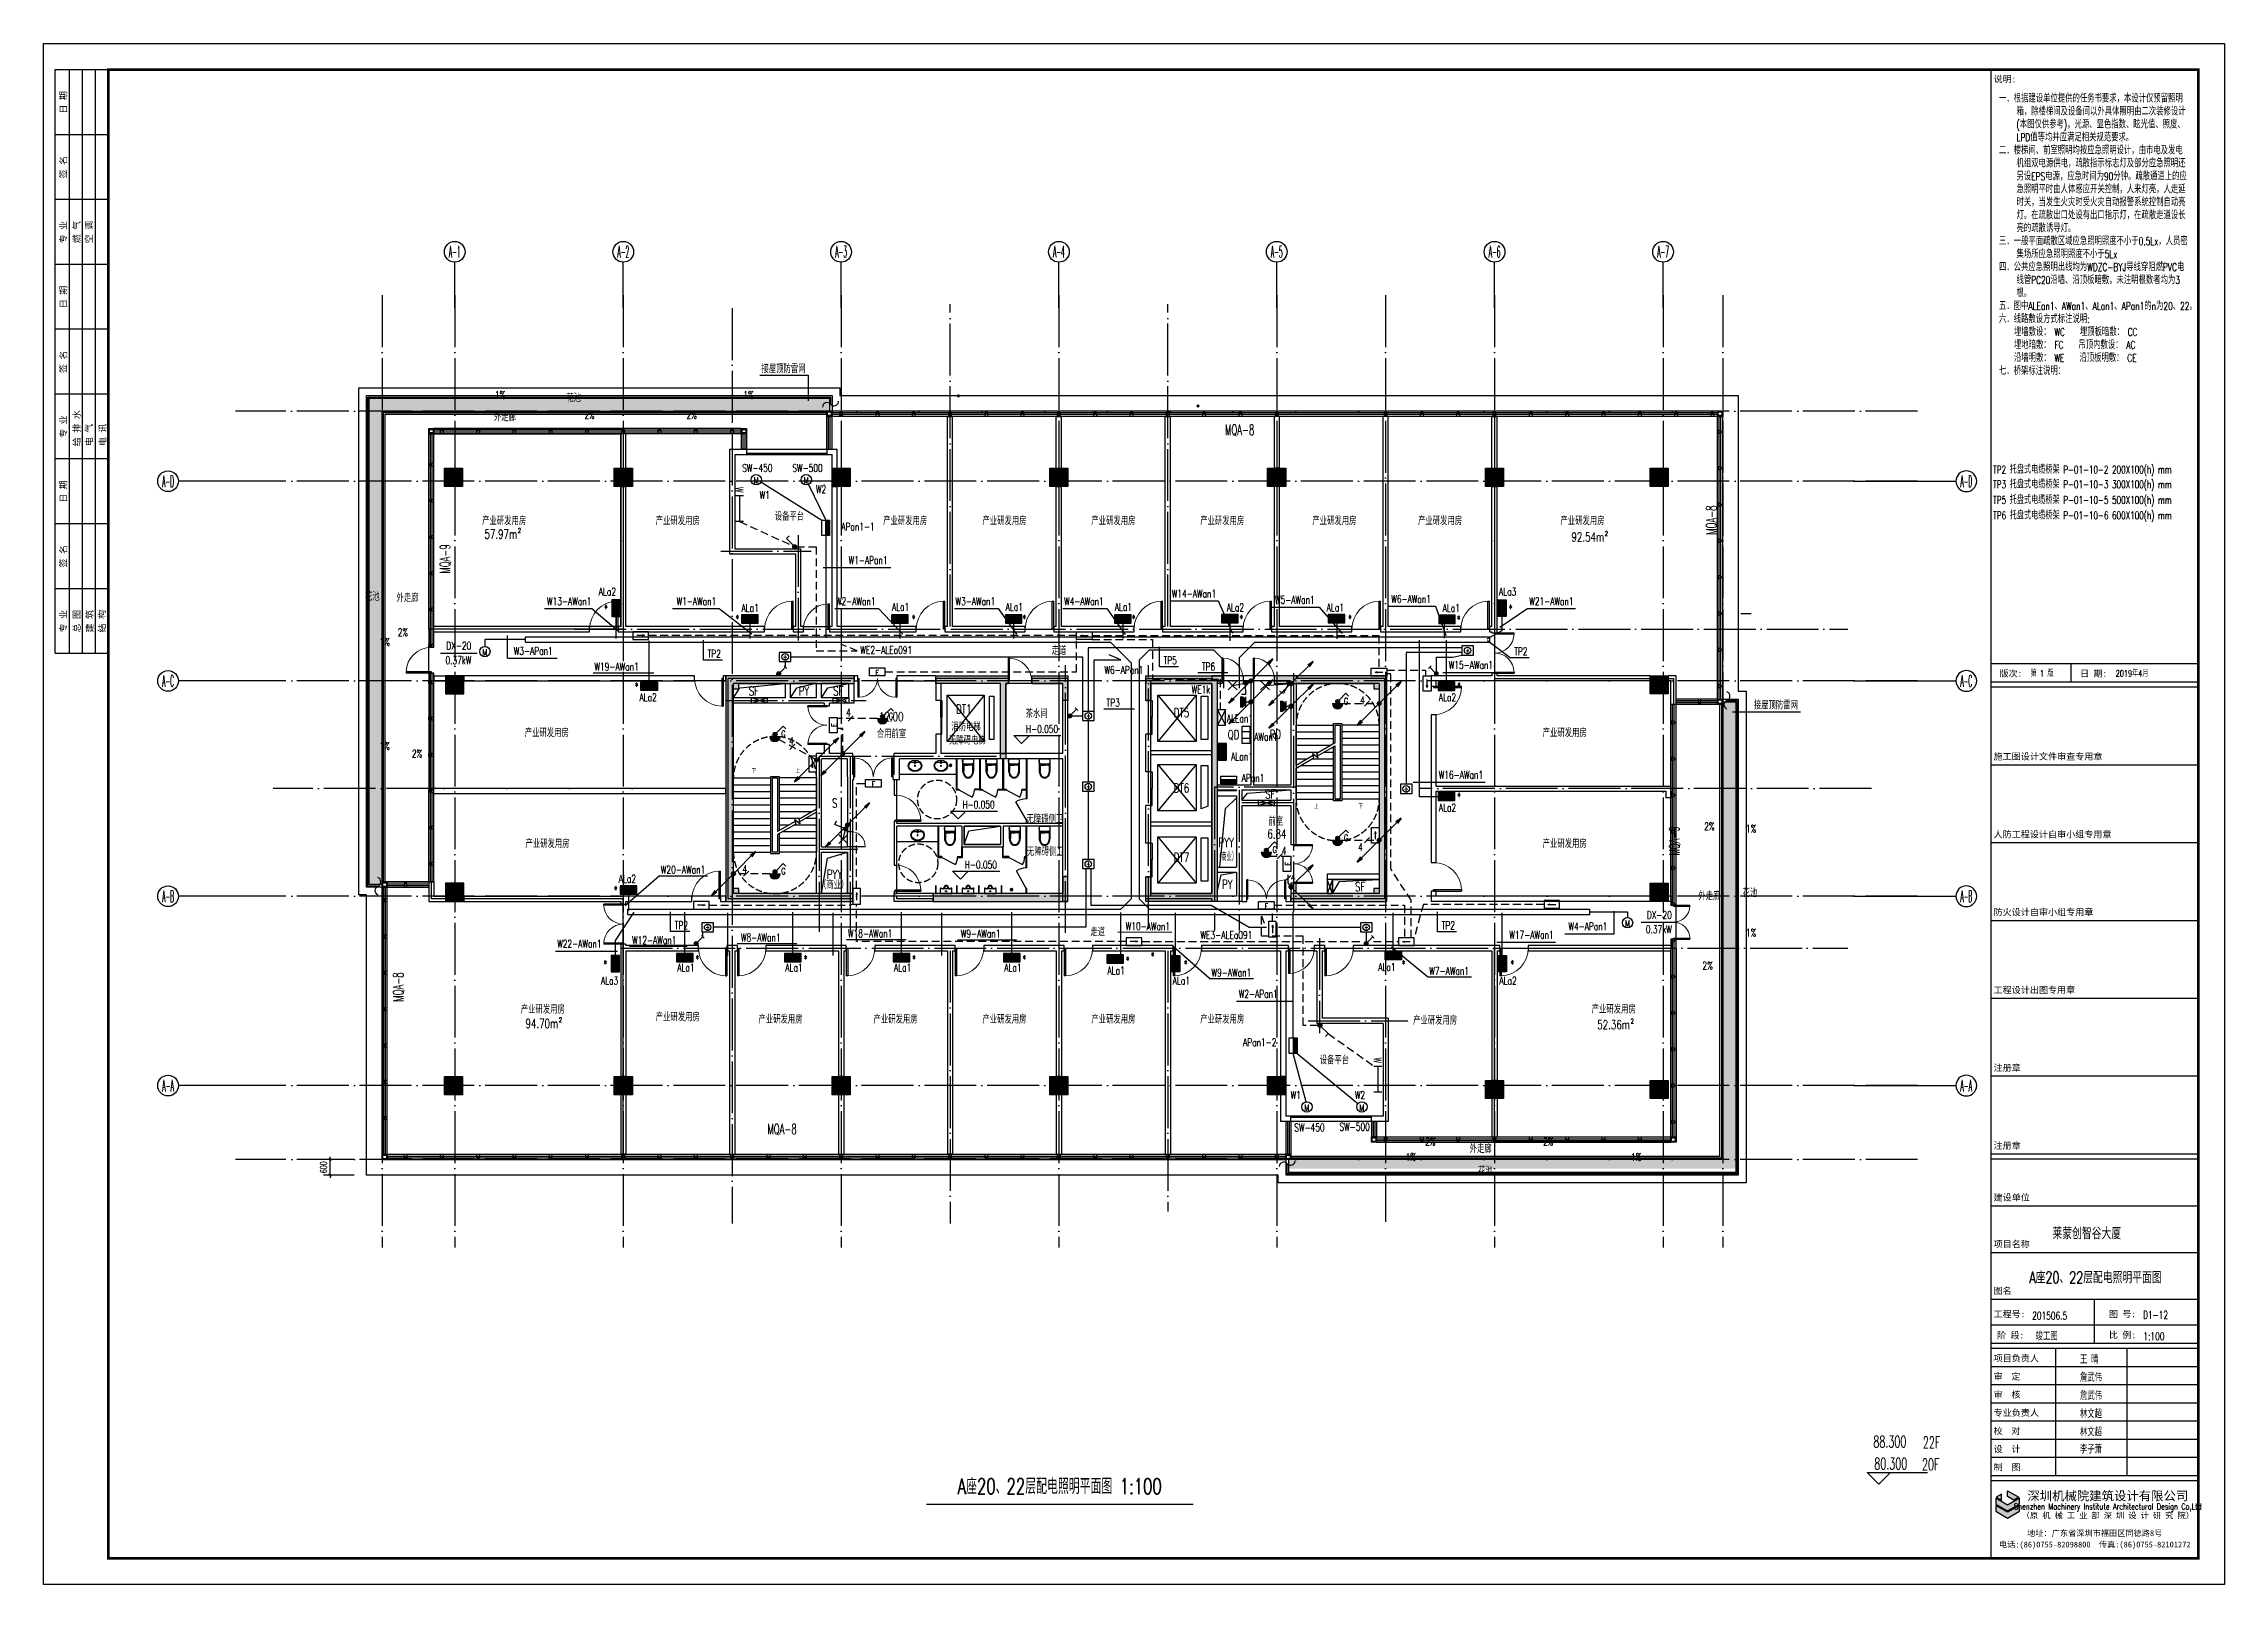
# Model space of a CAD drawing. Extents: x 1980812 to 2226895, y -554123 to 281606.
# Drawn here: x 1980812 to 2064912, y -405867 to -346467 of the extents above; entities that cross this region are included whole.
import ezdxf
from ezdxf.enums import TextEntityAlignment as Align

# ---------------------------------------------------------------- set-up
doc = ezdxf.new("R2010")
doc.units = 0
doc.header["$LTSCALE"] = 1000
doc.header["$MEASUREMENT"] = 0
for name, pattern in [('CONTINOUS', [0]), ('DASH', [0.35, 0.25, -0.1]), ('DOTE', [2.42, 2, -0.2, 0.02, -0.2]), ('DQXX', [4.5, 3, -1.5])]:
    doc.linetypes.add(name, pattern=pattern)
doc.layers.get('Defpoints').update_dxf_attribs({"color": 8})
for name, color, linetype in [('$TD_AUDIT_GENERATED_(158)', 8, 'Continuous'), ('$TD_AUDIT_GENERATED_(1F3)', 7, 'Continuous'), ('$TD_AUDIT_GENERATED_(1FCF)', 8, 'Continuous'), ('$TD_AUDIT_GENERATED_(210)', 8, 'Continuous'), ('$TD_AUDIT_GENERATED_(24E)', 8, 'Continuous'), ('$TD_AUDIT_GENERATED_(2762)', 8, 'Continuous'), ('$TD_AUDIT_GENERATED_(276D)', 8, 'Continuous'), ('$TD_AUDIT_GENERATED_(2A51)', 8, 'Continuous'), ('$TD_AUDIT_GENERATED_(517)', 8, 'CONTINOUS'), ('$TD_AUDIT_GENERATED_(54A)', 8, 'Continuous'), ('$TD_AUDIT_GENERATED_(FFA)', 8, 'Continuous'), ('1', 1, 'Continuous'), ('7', 7, 'Continuous'), ('A-FLOR-LAND', 8, 'Continuous'), ('A-FLOR-PFIX', 8, 'Continuous'), ('A-FLOR-TPTN', 8, 'Continuous'), ('AXIS', 7, 'Continuous'), ('AXIS_TEXT', 7, 'Continuous'), ('COLU', 8, 'Continuous'), ('COLU_HATCH', 8, 'Continuous'), ('CURTWALL', 8, 'Continuous'), ('DIM_ELEV', 8, 'Continuous'), ('DIM_SYMB', 8, 'Continuous'), ('dote', 8, 'DOTE'), ('DQ1', 1, 'Continuous'), ('DQ2', 2, 'Continuous'), ('DQ7', 7, 'Continuous'), ('DQFL', 2, 'X_LINE'), ('DQK', 7, 'Continuous'), ('DQK1', 1, 'Continuous'), ('DQK7', 7, 'Continuous'), ('DQqj', 1, 'Continuous'), ('DQX', 2, 'DQXX'), ('LINE', 8, 'Continuous'), ('PUB_DIM', 8, 'Continuous'), ('PUB_TEXT', 8, 'Continuous'), ('STAIR', 8, 'Continuous'), ('TK', 1, 'Continuous'), ('WALL', 7, 'Continuous'), ('WINDOW', 8, 'Continuous')]:
    doc.layers.add(name, color=color, linetype=linetype)
doc.styles.add('_TCH_AXIS', font='COMPLEX', dxfattribs={"bigfont": 'GBCBIG'})
doc.styles.add('_TCH_DIM', font='SIMPLEX', dxfattribs={"bigfont": 'GBCBIG'})
doc.styles.add('_TCH_DIM_T3', font='SIMPLEX', dxfattribs={"width": 0.705882, "bigfont": 'GBCBIG'})
doc.styles.add('COMPLEX', font='COMPLEX')
doc.styles.add('D8', font='txtw.shx', dxfattribs={"width": 0.7, "bigfont": 'hztxtw.shx'})
doc.styles.add('HEITI', font='simplex.shx', dxfattribs={"width": 0.6, "bigfont": 'hztxt.shx'})
doc.styles.add('HZF', font='ROMANS2', dxfattribs={"width": 0.7, "bigfont": 'HZDF2'})
doc.styles.add('HZTXTW', font='txtw.shx', dxfattribs={"width": 0.6, "bigfont": 'hztxtw.shx'})
doc.styles.add('SONGTI', font='', dxfattribs={"width": 1.1})
doc.styles.get("Standard").update_dxf_attribs({"font": 'gbenor.shx', "bigfont": 'gbcbig.shx'})
doc.styles.get('SONGTI').set_extended_font_data('NSimSun')
doc.linetypes.add('X_LINE', pattern='A,0.5,["X",Standard,S=0.2,R=0,X=0,Y=-0.08],0.5', length=1)
doc.dimstyles.new('_TCH_ARCH&&100', dxfattribs={"dimtxt": 255, "dimasz": 100, "dimexe": 250, "dimexo": 300, "dimgap": 122.5, "dimtad": 1, "dimdec": 0, "dimzin": 0, "dimdsep": 46, "dimtxsty": '_TCH_DIM_T3', "dimblk": 'ARCHTICK', "dimcen": 0.09, "dimclrt": 7, "dimazin": 2, "dimtfac": 1, "dimtdec": 0, "dimtix": 1, "dimtmove": 2, "dimatfit": 3, "dimfxl": 1, "dimtolj": 1, "dimtzin": 0, "dimarcsym": 0})

msp = doc.modelspace()

# ---------------------------------------------------------------- texts
at = {"layer": '$TD_AUDIT_GENERATED_(1F3)', "style": 'D8', "width": 0.7}
for s, p in [('\\M+5CDE2\\M+5D7DF\\M+5C0C8', (1998603.2, -360874.6)), ('\\M+5BBA8\\M+5B3D8', (2001252.6, -360136.4)), ('\\M+5BBA8\\M+5B3D8', (1993488.6, -367791.8)), ('\\M+5CDE2\\M+5D7DF\\M+5C0C8', (1994844.2, -367846.6)), ('\\M+5D7DF\\M+5B5C0', (2019965.8, -369875.8)), ('\\M+5CDE2\\M+5D7DF\\M+5C0C8', (2045054.2, -379337.6)), ('\\M+5BBA8\\M+5B3D8', (2046615.1, -379221.3)), ('\\M+5D7DF\\M+5B5C0', (2021464.4, -380727.3)), ('\\M+5CDE2\\M+5D7DF\\M+5C0C8', (2036231.7, -389083.1)), ('\\M+5BBA8\\M+5B3D8', (2036413.6, -389936.4))]:
    msp.add_text(s, height=300, rotation=0.000571, dxfattribs=at).set_placement(p, align=Align.MIDDLE_CENTER)
at = {"layer": '$TD_AUDIT_GENERATED_(1F3)', "style": 'HZF', "width": 0.7}
for s, height, p in [('57.97m', 350, (1998442.1, -365377.6)), ('2', 175, (1999158.8, -365239.6)), ('92.54m', 350, (2040361.3, -365487.3)), ('2', 175, (2041077.9, -365349.3)), ('94.70m', 350, (2000025.7, -384244.1)), ('2', 175, (2000742.4, -384106.1)), ('52.36m', 350, (2041357.4, -384290.7)), ('2', 175, (2042074.1, -384152.7))]:
    msp.add_text(s, height=height, dxfattribs=at).set_placement(p, align=Align.MIDDLE_CENTER)
at = {"layer": '$TD_AUDIT_GENERATED_(2A51)', "style": 'HZTXTW', "width": 0.6}
for s, rotation, p in [('MQA-8', 0.000571, (2026937, -361356.7)), ('MQA-8', 90.000571, (2045126.5, -364837.7)), ('MQA-9', 90.000571, (1996296.5, -366336)), ('MQA-9', 90.000571, (2043696.5, -377207)), ('MQA-8', 90.000571, (1994487.8, -382840.8)), ('MQA-8', 0.000571, (2009287.8, -388313.2))]:
    msp.add_text(s, height=400, rotation=rotation, dxfattribs=at).set_placement(p, align=Align.MIDDLE_CENTER)
at = {"layer": '7', "style": 'D8', "width": 0.7}
msp.add_text('D1-12', height=300, dxfattribs=at).set_placement((2061776.8, -395625.9))
at = {"layer": 'DIM_ELEV', "color": 7, "style": 'HZTXTW', "width": 0.6}
for s, p in [('88.300', (2051376.3, -400589.6)), ('22F', (2053282.8, -400621.5, 0)), ('80.300', (2051407.8, -401437.7)), ('20F', (2053249.5, -401469.7, 0))]:
    msp.add_text(s, height=450, dxfattribs=at).set_placement(p)
at = {"layer": 'DQ7', "style": 'D8', "width": 0.7}
for s, height, p in [('\\M+5BDD3\\M+5CEDD\\M+5B6A5\\M+5B7C0\\M+5C0D7\\M+5CDF8', 300, (2009346.4, -358973.6)), ('SW-450', 300, (2008335.7, -362825.4)), ('SW-500', 300, (2010271.8, -362825.4)), ('W1', 300, (2008620.6, -363872.5)), ('W2', 300, (2010795.5, -363644.2)), ('APan1-1', 300, (2012218.5, -365088.4)), ('W1-APan1', 300, (2012607.3, -366380.2)), ('ALa2', 300, (2002553.7, -367596.1)), ('ALa3', 300, (2037271.4, -367596.1)), ('W13-AWan1', 300, (2001080.3, -367966.6)), ('*', 300, (2002494.6, -368243.1)), ('W1-AWan1', 300, (2005985.5, -367966.6)), ('ALa1', 300, (2008059.1, -368221.3)), ('W2-AWan1', 300, (2012132, -367966.6)), ('ALa1', 300, (2013859, -368183.5)), ('W3-AWan1', 300, (2016743.3, -367966.6)), ('ALa1', 300, (2018245.4, -368183.5)), ('W4-AWan1', 300, (2020930.3, -367966.6)), ('ALa1', 300, (2022454.8, -368183.5)), ('W14-AWan1', 300, (2025175.7, -367672.2)), ('ALa2', 300, (2026773.8, -368204)), ('W5-AWan1', 300, (2029063.9, -367908.3)), ('ALa1', 300, (2030626, -368205.7)), ('W6-AWan1', 300, (2033547.7, -367876.6)), ('ALa1', 300, (2035096.5, -368227.4)), ('*', 300, (2037387.9, -368243.1)), ('W21-AWan1', 300, (2038959.6, -367966.6)), ('*', 300, (2007565.7, -368637.6)), ('*', 300, (2014364.1, -368637.6)), ('*', 300, (2018638.2, -368637.6)), ('*', 300, (2022847.5, -368637.6)), ('*', 300, (2027002.1, -368636)), ('*', 300, (2031189.6, -368637.6)), ('*', 300, (2035387.6, -368659.3)), ('DX-20', 300, (1996824, -369681.1)), ('W3-APan1', 300, (1999694.5, -369879.7)), ('TP2', 300, (2006672.4, -369983.9)), ('TP2', 300, (2037780.3, -369897.6)), ('0.37kW', 300, (1996806.9, -370235.5)), ('W19-AWan1', 300, (2002909.3, -370487.9)), ('W6-APan1', 300, (2022471.1, -370615.1)), ('TP5', 300, (2024255.2, -370245.2)), ('TP6', 300, (2025735.7, -370482.5)), ('W15-AWan1', 300, (2035854.6, -370424.7)), ('*', 300, (2003680.9, -371243.3)), ('ALa2', 300, (2004125.9, -371668.8)), ('WE1k', 300, (2025446, -371366.5)), ('ALa2', 300, (2034953.1, -371668.8)), ('*', 300, (2035398.1, -371243.3)), ('TP3', 300, (2022056.9, -371874.1)), ('\\M+5BDD3\\M+5CEDD\\M+5B6A5\\M+5B7C0\\M+5C0D7\\M+5CDF8', 300, (2047616.4, -371941.9)), ('APan1', 300, (2027453.5, -374778.9)), ('W16-AWan1', 300, (2035470.2, -374656.6)), ('ALa2', 300, (2034953.1, -375918.8)), ('*', 300, (2035398.1, -375493.3)), ('W20-AWan1', 300, (2005470.1, -378311.2)), ('*', 300, (2002879.4, -379090.9)), ('ALa2', 300, (2003324.4, -378665.4)), ('DX-20', 300, (2043119.8, -380058.2)), ('W12-AWan1', 300, (2004360.6, -381029.4)), ('TP2', 300, (2005407, -380453.8)), ('W8-AWan1', 300, (2008468.2, -380928.4)), ('W18-AWan1', 300, (2012685.7, -380771.8)), ('W9-AWan1', 300, (2016947.5, -380778.2)), ('TP2', 300, (2034983.4, -380463.6)), ('W17-AWan1', 300, (2038189.4, -380824.1)), ('W4-APan1', 300, (2040364.9, -380501.2)), ('0.37kW', 300, (2043102.7, -380612.7)), ('W22-AWan1', 300, (2001474, -381169.5)), ('*', 300, (2002468.4, -381948.1)), ('*', 300, (2006025.6, -381755.7)), ('*', 300, (2010194.8, -381755.7)), ('*', 300, (2014383.2, -381755.7)), ('*', 300, (2018636.1, -381755.7)), ('*', 300, (2022618.6, -381807)), ('*', 300, (2023584.3, -381643.3)), ('*', 300, (2024857.5, -381948.1)), ('*', 300, (2033257.5, -381948.1)), ('*', 300, (2037457.5, -381948.1)), ('ALa3', 300, (2002638.4, -382593.2)), ('ALa1', 300, (2005580.6, -382089.3)), ('ALa1', 300, (2009749.8, -382089.3)), ('ALa1', 300, (2013938.2, -382089.3)), ('ALa1', 300, (2018191.1, -382089.3)), ('ALa1', 300, (2022173.5, -382202.4)), ('ALa1', 300, (2024687.5, -382593.2)), ('W9-AWan1', 300, (2026616.5, -382281.3)), ('ALa1', 300, (2032614, -382068.6)), ('W7-AWan1', 300, (2035016.5, -382216.5)), ('ALa2', 300, (2037287.5, -382593.2)), ('W2-APan1', 300, (2027653.7, -383101)), ('APan1-2', 300, (2027712.3, -384968.9)), ('W1', 300, (2029099.9, -387003.2)), ('W2', 300, (2031578.4, -387003.2)), ('SW-450', 300, (2029627.8, -388253.4)), ('SW-500', 300, (2031370.3, -388225.4)), ('A\\M+5D7F920\\M+5A1A222\\M+5B2E3\\M+5C5E4\\M+5B5E7\\M+5D5D5\\M+5C3F7\\M+5C6BD\\M+5C3E6\\M+5CDBC 1:100', 600, (2019998.1, -402054.6))]:
    msp.add_text(s, height=height, dxfattribs=at).set_placement(p, align=Align.MIDDLE)
at = {"layer": 'DQ7', "style": 'D8'}
for s, width, p in [('TP2 \\M+5CDD0\\M+5C5CC\\M+5CABD\\M+5B5E7\\M+5C0C2\\M+5C7C5\\M+5BCDC P-01-10-2 200X100(h) mm', 0.68, (2055994.9, -363038.3)), ('TP3 \\M+5CDD0\\M+5C5CC\\M+5CABD\\M+5B5E7\\M+5C0C2\\M+5C7C5\\M+5BCDC P-01-10-3 300X100(h) mm', 0.68, (2055994.9, -363610.1)), ('TP5 \\M+5CDD0\\M+5C5CC\\M+5CABD\\M+5B5E7\\M+5C0C2\\M+5C7C5\\M+5BCDC P-01-10-5 500X100(h) mm', 0.68, (2055994.9, -364208.7)), ('TP6 \\M+5CDD0\\M+5C5CC\\M+5CABD\\M+5B5E7\\M+5C0C2\\M+5C7C5\\M+5BCDC P-01-10-6 600X100(h) mm', 0.68, (2055994.9, -364806)), ('WE2-ALEa091', 0.7, (2012309.1, -369997.5)), ('ALEan1', 0.7, (2026444.3, -372636.7)), ('AWan1', 0.7, (2027499.2, -373340.8)), ('ALan1', 0.7, (2026608.2, -374100.8)), ('WE3-ALEa091', 0.7, (2025425.4, -380982.4))]:
    msp.add_text(s, height=300, dxfattribs=dict(at, width=width)).set_placement(p)
at = {"layer": 'DQ7', "style": 'D8', "width": 0.7}
msp.add_text('W10-AWan1', height=300, rotation=359.838909, dxfattribs=at).set_placement((2023397.3, -380495.3), align=Align.MIDDLE)
at = {"layer": 'DQ7', "color": 1, "style": 'D8', "width": 0.7}
msp.add_text('A\\M+5D7F920\\M+5A1A222\\M+5B2E3\\M+5C5E4\\M+5B5E7\\M+5D5D5\\M+5C3F7\\M+5C6BD\\M+5C3E6\\M+5CDBC', height=450, dxfattribs=at).set_placement((2059940.3, -394259.6), align=Align.CENTER)
at = {"layer": 'DQ7', "insert": (2056220.2, -348432), "char_height": 300, "width": 7255.282, "attachment_point": 1, "style": 'D8'}
msp.add_mtext('\\pi-675,l675;\\M+5D2BB\\M+5A3AE\\M+5B8F9\\M+5BEDD\\M+5BDA8\\M+5C9E8\\M+5B5A5\\M+5CEBB\\M+5CCE1\\M+5B9A9\\M+5B5C4\\M+5C8CE\\M+5CEF1\\M+5CAE9\\M+5D2AA\\M+5C7F3\\M+5A3AC\\M+5B1BE\\M+5C9E8\\M+5BCC6\\M+5BDF6\\M+5D4A4\\M+5C1F4\\M+5D5D5\\M+5C3F7\\M+5CFE4\\M+5A3AC\\M+5B3FD\\M+5C2A5\\M+5CCDD\\M+5BCE4\\M+5BCB0\\M+5C9E8\\M+5B1B8\\M+5BCE4\\M+5D2D4\\M+5CDE2\\M+5BEDF\\M+5CCE5\\M+5D5D5\\M+5C3F7\\M+5D3C9\\M+5B6FE\\M+5B4CE\\M+5D7B0\\M+5D0DE\\M+5C9E8\\M+5BCC6(\\M+5B1BE\\M+5CDBC\\M+5BDF6\\M+5B9A9\\M+5B2CE\\M+5BFBC)\\M+5A3AC\\M+5B9E2\\M+5D4B4\\M+5A1A2\\M+5CFD4\\M+5C9AB\\M+5D6B8\\M+5CAFD\\M+5A1A2\\M+5D1A3\\M+5B9E2\\M+5D6B5\\M+5A1A2\\M+5D5D5\\M+5B6C8\\M+5A1A2LPD\\M+5D6B5\\M+5B5C8\\M+5BEF9\\M+5B2A2\\M+5D3A6\\M+5C2FA\\M+5D7E3\\M+5CFE0\\M+5B9D8\\M+5B9E6\\M+5B7B6\\M+5D2AA\\M+5C7F3\\M+5A1A3\\P\\M+5B6FE\\M+5A3AE\\M+5C2A5\\M+5CCDD\\M+5BCE4\\M+5A1A2\\M+5C7B0\\M+5CAD2\\M+5D5D5\\M+5C3F7\\M+5BEF9\\M+5B0B4\\M+5D3A6\\M+5BCB1\\M+5D5D5\\M+5C3F7\\M+5C9E8\\M+5BCC6\\M+5A3AC\\M+5D3C9\\M+5CAD0\\M+5B5E7\\M+5BCB0\\M+5B7A2\\M+5B5E7\\M+5BBFA\\M+5D7E9\\M+5CBAB\\M+5B5E7\\M+5D4B4\\M+5B9A9\\M+5B5E7\\M+5A3AC\\M+5CAE8\\M+5C9A2\\M+5D6B8\\M+5CABE\\M+5B1EA\\M+5D6BE\\M+5B5C6\\M+5BCB0\\M+5B2BF\\M+5B7D6\\M+5D3A6\\M+5BCB1\\M+5D5D5\\M+5C3F7\\M+5BBB9\\M+5C1ED\\M+5C9E8EPS\\M+5B5E7\\M+5D4B4\\M+5A3AC\\M+5D3A6\\M+5BCB1\\M+5CAB1\\M+5BCE4\\M+5CEAA90\\M+5B7D6\\M+5D6D3\\M+5A1A3\\M+5CAE8\\M+5C9A2\\M+5CDA8\\M+5B5C0\\M+5C9CF\\M+5B5C4\\M+5D3A6\\M+5BCB1\\M+5D5D5\\M+5C3F7\\M+5C6BD\\M+5CAB1\\M+5D3C9\\M+5C8CB\\M+5CCE5\\M+5B8D0\\M+5D3A6\\M+5BFAA\\M+5B9D8\\M+5BFD8\\M+5D6C6\\M+5A3AC\\M+5C8CB\\M+5C0B4\\M+5B5C6\\M+5C1C1\\M+5A3AC\\M+5C8CB\\M+5D7DF\\M+5D1D3\\M+5CAB1\\M+5B9D8\\M+5A3AC\\M+5B5B1\\M+5B7A2\\M+5C9FA\\M+5BBF0\\M+5D4D6\\M+5CAB1\\M+5CADC\\M+5BBF0\\M+5D4D6\\M+5D7D4\\M+5B6AF\\M+5B1A8\\M+5BEAF\\M+5CFB5\\M+5CDB3\\M+5BFD8\\M+5D6C6\\M+5D7D4\\M+5B6AF\\M+5C1C1\\M+5B5C6\\M+5A1A3\\M+5D4DA\\M+5CAE8\\M+5C9A2\\M+5B3F6\\M+5BFDA\\M+5B4A6\\M+5C9E8\\M+5D3D0\\M+5B3F6\\M+5BFDA\\M+5D6B8\\M+5CABE\\M+5B5C6\\M+5A3AC\\M+5D4DA\\M+5CAE8\\M+5C9A2\\M+5D7DF\\M+5B5C0\\M+5C9E8\\M+5B3A4\\M+5C1C1\\M+5B5C4\\M+5CAE8\\M+5C9A2\\M+5D3D5\\M+5B5BC\\M+5B5C6\\M+5A1A3\\P\\M+5C8FD\\M+5A3AE\\M+5D2BB\\M+5B0E3\\M+5C6BD\\M+5C3E6\\M+5CAE8\\M+5C9A2\\M+5C7F8\\M+5D3F2\\M+5D3A6\\M+5BCB1\\M+5D5D5\\M+5C3F7\\M+5D5D5\\M+5B6C8\\M+5B2BB\\M+5D0A1\\M+5D3DA0.5Lx\\M+5A3AC\\M+5C8CB\\M+5D4B1\\M+5C3DC\\M+5BCAF\\M+5B3A1\\M+5CBF9\\M+5D3A6\\M+5BCB1\\M+5D5D5\\M+5C3F7\\M+5D5D5\\M+5B6C8\\M+5B2BB\\M+5D0A1\\M+5D3DA5Lx\\P\\M+5CBC4\\M+5A3AE\\M+5B9AB\\M+5B9B2\\M+5D3A6\\M+5BCB1\\M+5D5D5\\M+5C3F7\\M+5B3F6\\M+5CFDF\\M+5BEF9\\M+5CEAAWDZC-BYJ\\M+5B5BC\\M+5CFDF\\M+5B4A9\\M+5D7E8\\M+5C8BCPVC\\M+5B5E7\\M+5CFDF\\M+5B9DCPC20\\M+5D1D8\\M+5C7BD\\M+5A1A2\\M+5D1D8\\M+5B6A5\\M+5B0E5\\M+5B0B5\\M+5B7F3\\M+5A3AC\\M+5CEB4\\M+5D7A2\\M+5C3F7\\M+5B8F9\\M+5CAFD\\M+5D5DF\\M+5BEF9\\M+5CEAA3\\M+5B8F9\\M+5A1A3\\P\\M+5CEE5\\M+5A3AE\\M+5CDBC\\M+5D6D0ALEan1\\M+5A1A2AWan1\\M+5A1A2ALan1\\M+5A1A2APan1\\M+5B5C4n\\M+5CEAA20\\M+5A1A222\\M+5A1A3\\P\\M+5C1F9\\M+5A3AE\\M+5CFDF\\M+5C2B7\\M+5B7F3\\M+5C9E8\\M+5B7BD\\M+5CABD\\M+5B1EA\\M+5D7A2\\M+5CBB5\\M+5C3F7:\\P    \\M+5C2F1\\M+5C7BD\\M+5B7F3\\M+5C9E8\\M+5A3BA WC    \\M+5C2F1\\M+5B6A5\\M+5B0E5\\M+5B0B5\\M+5B7F3\\M+5A3BA CC\\P    \\M+5C2F1\\M+5B5D8\\M+5B0B5\\M+5B7F3\\M+5A3BA FC    \\M+5B5F5\\M+5B6A5\\M+5C4DA\\M+5B7F3\\M+5C9E8\\M+5A3BA AC\\P    \\M+5D1D8\\M+5C7BD\\M+5C3F7\\M+5B7F3\\M+5A3BA WE    \\M+5D1D8\\M+5B6A5\\M+5B0E5\\M+5C3F7\\M+5B7F3\\M+5A3BA CE\\P\\M+5C6DF\\M+5A3AE\\M+5C7C5\\M+5BCDC\\M+5B1EA\\M+5D7A2\\M+5CBB5\\M+5C3F7\\M+5A3BA', dxfattribs=at)
at = {"layer": 'PUB_TEXT', "style": '_TCH_DIM', "width": 0.705882}
for s, p in [('1%', (1998216.7, -360162.1)), ('1%', (2007794, -360162.1)), ('2%', (2001666.9, -360930)), ('2%', (2005606.2, -360930)), ('2%', (1994467.5, -369308.5)), ('1%', (1993764.1, -369685.8)), ('1%', (1993764.1, -373699)), ('2%', (1995015.1, -373991.3)), ('2%', (2044852.5, -376793.7)), ('1%', (2046464.8, -376879.8)), ('1%', (2046464.8, -380893)), ('2%', (2044783.9, -382158)), ('1%', (2033333.4, -389543.4)), ('2%', (2034095.1, -388947.9)), ('2%', (2038637.2, -388947.9)), ('1%', (2042029.2, -389543.4))]:
    msp.add_text(s, height=297.5, dxfattribs=at).set_placement(p)

# ---------------------------------------------------------------- blocks, each defined once
blk = doc.blocks.new('_AXISO')
blk.add_circle((0, 0), 0.5)
at = {"layer": 'AXIS_TEXT', "style": 'COMPLEX', "width": 1.041667}
blk.add_attdef('A', text='', height=0.56, dxfattribs=at).set_placement((-0.25, -0.28), (0.25, -0.28), align=Align.FIT)
blk = doc.blocks.new('$TD_AUDIT_GENERATED_(9F)')
at = {"layer": 'AXIS'}
for p, q in [((0, 29979), (0, 31745)), ((6500, 29979), (6500, 31745)), ((14900, 29979), (14900, 31745)), ((23300, 29979), (23300, 31745)), ((31700, 29979), (31700, 31745)), ((40100, 29979), (40100, 31745)), ((46600, 29979), (46600, 31745)), ((-6824, 23300), (-10655, 23300)), ((53944, 23300), (57893, 23300)), ((-6824, 15600), (-10655, 15600)), ((53944, 15600), (57893, 15600)), ((-6824, 7300), (-10655, 7300)), ((53944, 7300), (57893, 7300)), ((53944, 0), (57893, 0)), ((-6824, 0), (-10655, 0))]:
    blk.add_line(p, q, dxfattribs=at)
at = {"layer": 'dote'}
for p, q in [((-2800, 30469), (-2800, -6248)), ((0, 30469), (0, -6248)), ((6500, 30469), (6500, -6248)), ((14900, 30469), (14900, -6248)), ((23300, 30469), (23300, -6248)), ((31700, 30469), (31700, -6248)), ((35900, 30469), (35900, -5250)), ((40100, 30469), (40100, -6248)), ((46600, 30469), (46600, -6248)), ((48900, 30469), (48900, -6248)), ((10700, 29972), (10700, -5320)), ((19100, 17700), (19100, 30123)), ((27500, 17700), (27500, 30123)), ((56411, 26000), (-8456, 26000)), ((56413, 23300), (-8454, 23300)), ((56413, 15600), (-8454, 15600)), ((9046, 11450), (-6998, 11450)), ((54631, 11450), (37209, 11450)), ((56413, 7300), (-8454, 7300)), ((19100, 5200), (19100, -5320)), ((27500, 5200), (27500, -4850)), ((56413, 0), (-8454, 0)), ((56413, -2850), (-8454, -2850))]:
    blk.add_line(p, q, dxfattribs=at)
at = {"layer": 'AXIS'}
ref = blk.add_blockref('_AXISO', (0, 32145), dxfattribs=dict(at, xscale=800, yscale=800, zscale=800))
ref.add_attrib('A', 'A-1', dxfattribs={"layer": 'AXIS_TEXT', "height": 452.5, "style": '_TCH_AXIS', "width": 0.375}).set_placement((-226, 31919), (226, 31919), align=Align.FIT)
ref = blk.add_blockref('_AXISO', (6500, 32145), dxfattribs=dict(at, xscale=800, yscale=800, zscale=800))
ref.add_attrib('A', 'A-2', dxfattribs={"layer": 'AXIS_TEXT', "height": 452.5, "style": '_TCH_AXIS', "width": 0.344262}).set_placement((6274, 31919), (6726, 31919), align=Align.FIT)
ref = blk.add_blockref('_AXISO', (14900, 32145), dxfattribs=dict(at, xscale=800, yscale=800, zscale=800))
ref.add_attrib('A', 'A-3', dxfattribs={"layer": 'AXIS_TEXT', "height": 452.5, "style": '_TCH_AXIS', "width": 0.344262}).set_placement((14674, 31919), (15126, 31919), align=Align.FIT)
ref = blk.add_blockref('_AXISO', (23300, 32145), dxfattribs=dict(at, xscale=800, yscale=800, zscale=800))
ref.add_attrib('A', 'A-4', dxfattribs={"layer": 'AXIS_TEXT', "height": 452.5, "style": '_TCH_AXIS', "width": 0.333333}).set_placement((23074, 31919), (23526, 31919), align=Align.FIT)
ref = blk.add_blockref('_AXISO', (31700, 32145), dxfattribs=dict(at, xscale=800, yscale=800, zscale=800))
ref.add_attrib('A', 'A-5', dxfattribs={"layer": 'AXIS_TEXT', "height": 452.5, "style": '_TCH_AXIS', "width": 0.344262}).set_placement((31474, 31919), (31926, 31919), align=Align.FIT)
ref = blk.add_blockref('_AXISO', (40100, 32145), dxfattribs=dict(at, xscale=800, yscale=800, zscale=800))
ref.add_attrib('A', 'A-6', dxfattribs={"layer": 'AXIS_TEXT', "height": 452.5, "style": '_TCH_AXIS', "width": 0.344262}).set_placement((39874, 31919), (40326, 31919), align=Align.FIT)
ref = blk.add_blockref('_AXISO', (46600, 32145), dxfattribs=dict(at, xscale=800, yscale=800, zscale=800))
ref.add_attrib('A', 'A-7', dxfattribs={"layer": 'AXIS_TEXT', "height": 452.5, "style": '_TCH_AXIS', "width": 0.344262}).set_placement((46374, 31919), (46826, 31919), align=Align.FIT)
ref = blk.add_blockref('_AXISO', (-11055, 23300), dxfattribs=dict(at, xscale=800, yscale=800, zscale=800))
ref.add_attrib('A', 'A-D', dxfattribs={"layer": 'AXIS_TEXT', "height": 452.5, "style": '_TCH_AXIS', "width": 0.328125}).set_placement((-11281, 23074), (-10828, 23074), align=Align.FIT)
ref = blk.add_blockref('_AXISO', (58293, 23300), dxfattribs=dict(at, xscale=-800, yscale=800, zscale=800))
ref.add_attrib('A', 'A-D', dxfattribs={"layer": 'AXIS_TEXT', "height": 452.5, "style": '_TCH_AXIS', "width": 0.328125}).set_placement((58066, 23074), (58519, 23074), align=Align.FIT)
ref = blk.add_blockref('_AXISO', (-11055, 15600), dxfattribs=dict(at, xscale=800, yscale=800, zscale=800))
ref.add_attrib('A', 'A-C', dxfattribs={"layer": 'AXIS_TEXT', "height": 452.5, "style": '_TCH_AXIS', "width": 0.33871}).set_placement((-11281, 15374), (-10828, 15374), align=Align.FIT)
ref = blk.add_blockref('_AXISO', (58293, 15600), dxfattribs=dict(at, xscale=-800, yscale=800, zscale=800))
ref.add_attrib('A', 'A-C', dxfattribs={"layer": 'AXIS_TEXT', "height": 452.5, "style": '_TCH_AXIS', "width": 0.33871}).set_placement((58066, 15374), (58519, 15374), align=Align.FIT)
ref = blk.add_blockref('_AXISO', (-11055, 7300), dxfattribs=dict(at, xscale=800, yscale=800, zscale=800))
ref.add_attrib('A', 'A-B', dxfattribs={"layer": 'AXIS_TEXT', "height": 452.5, "style": '_TCH_AXIS', "width": 0.328125}).set_placement((-11281, 7074), (-10828, 7074), align=Align.FIT)
ref = blk.add_blockref('_AXISO', (58293, 7300), dxfattribs=dict(at, xscale=-800, yscale=800, zscale=800))
ref.add_attrib('A', 'A-B', dxfattribs={"layer": 'AXIS_TEXT', "height": 452.5, "style": '_TCH_AXIS', "width": 0.328125}).set_placement((58066, 7074), (58519, 7074), align=Align.FIT)
ref = blk.add_blockref('_AXISO', (-11055, 0), dxfattribs=dict(at, xscale=800, yscale=800, zscale=800))
ref.add_attrib('A', 'A-A', dxfattribs={"layer": 'AXIS_TEXT', "height": 452.5, "style": '_TCH_AXIS', "width": 0.323077}).set_placement((-11281, -226), (-10828, -226), align=Align.FIT)
ref = blk.add_blockref('_AXISO', (58293, 0), dxfattribs=dict(at, xscale=-800, yscale=800, zscale=800))
ref.add_attrib('A', 'A-A', dxfattribs={"layer": 'AXIS_TEXT', "height": 452.5, "style": '_TCH_AXIS', "width": 0.323077}).set_placement((58066, -226), (58519, -226), align=Align.FIT)
blk = doc.blocks.new('A$C63E13691')
at = {"layer": 'WALL'}
for p, q in [((0, -650), (0, 100)), ((0, 100), (200, 100)), ((200, -650), (200, 100)), ((0, -650), (200, -650)), ((0, -3400), (0, -1950)), ((0, -1950), (200, -1950)), ((200, -3400), (200, -1950)), ((0, -3400), (200, -3400)), ((0, -6150), (0, -4700)), ((0, -4700), (200, -4700)), ((200, -6150), (200, -4700)), ((0, -6150), (200, -6150)), ((0, -8200), (0, -7450)), ((0, -7450), (200, -7450)), ((200, -8200), (200, -7450)), ((0, -8200), (200, -8200))]:
    blk.add_line(p, q, dxfattribs=at)
at = {"layer": 'WINDOW'}
for p, q in [((0, -1950), (0, -650)), ((0, -4700), (0, -3400)), ((0, -7450), (0, -6150))]:
    blk.add_line(p, q, dxfattribs=at)
for points in [[(-41, -1300), (0, -1300), (0, -650), (-41, -650)], [(-41, -1300), (0, -1300), (0, -1950), (-41, -1950)], [(-41, -4050), (0, -4050), (0, -3400), (-41, -3400)], [(-41, -4050), (0, -4050), (0, -4700), (-41, -4700)], [(-41, -6800), (0, -6800), (0, -6150), (-41, -6150)], [(-41, -6800), (0, -6800), (0, -7450), (-41, -7450)]]:
    blk.add_lwpolyline(points, close=True, dxfattribs=at)
blk = doc.blocks.new('A-UR2')
for p, q in [((-225, 190), (-225, 30)), ((-195, 0), (195, 0)), ((-168, 190), (-171, 199)), ((154, 180), (-154, 180)), ((-61, 284), (-116, 188)), ((116, 188), (61, 284)), ((171, 199), (168, 190)), ((225, 30), (225, 190))]:
    blk.add_line(p, q)
at = {"color": 252}
for p, q in [((-39, 272), (-91, 180)), ((91, 180), (39, 272))]:
    blk.add_line(p, q, dxfattribs=at)
blk.add_circle((0, 90), 25, dxfattribs=at)
for centre, radius, start, end in [((-198, 190), 27.5, 18.92464, 180), ((-195, 30), 30, 180, 270), ((-154, 195), 15, 198.92464, 270), ((-129, 195), 15, 270, 330.51287), ((0, 250), 70, 29.48713, 150.51287), ((129, 195), 15, 209.48713, 270), ((154, 195), 15, 270, 341.07536), ((198, 190), 27.5, 0, 161.07536), ((195, 30), 30, 270, 0)]:
    blk.add_arc(centre, radius, start, end)
blk.add_arc((0, 250), 45, 29.48713, 150.51287, dxfattribs=at)
blk = doc.blocks.new('A-SINK-4')
for p, q in [((-158, 126), (-13, 126)), ((-13, 78), (-13, 170)), ((13, 78), (-13, 78)), ((13, 170), (13, 78)), ((13, 126), (158, 126))]:
    blk.add_line(p, q)
blk.add_circle((0, 270), 20)
for centre, radius, start, end in [((0, 88), 19.5, 133.64079, 46.26266), ((0, 170), 13.5, 0, 180)]:
    blk.add_arc(centre, radius, start, end)
at = {"extrusion": (0, 0, -1)}
blk.add_ellipse((0, 270), major_axis=(260, 0), ratio=0.846154, dxfattribs=at)
blk.add_ellipse((0, 270), major_axis=(-235, 0), ratio=0.829787, start_param=2.310338, end_param=7.11444)
blk = doc.blocks.new('A-WC4')
for p, q in [((-228, 57), (-228, 130)), ((-228, 130), (-210, 130)), ((-210, 57), (-228, 57)), ((-210, 130), (-210, 115)), ((-210, 115), (-200, 115)), ((-210, 72), (-210, 115)), ((-200, 72), (-210, 72)), ((-210, 72), (-210, 57)), ((-200, 475), (-200, 40)), ((180, 220), (-180, 220)), ((-160, 190), (160, 190)), ((-160, 0), (160, 0)), ((200, 40), (200, 475))]:
    blk.add_line(p, q)
at = {"color": 251}
for p, q in [((-170, 270), (-170, 476)), ((-150, 250), (0, 250)), ((150, 250), (0, 250)), ((170, 270), (170, 475))]:
    blk.add_line(p, q, dxfattribs=at)
for centre, radius, start, end in [((189, 460), 389, 144.54043, 177.815), ((-180, 240), 20, 180, 270), ((-160, 150), 40, 90, 180), ((-160, 40), 40, 180, 270), ((0, 590), 160, 90, 143.20046), ((0, 590), 160, 36.79954, 90), ((-189, 460), 389, 2.185, 35.45957), ((160, 150), 40, 0, 90), ((160, 40), 40, 270, 0), ((180, 240), 20, 270, 0)]:
    blk.add_arc(centre, radius, start, end)
for centre, radius, start, end in [((189, 460), 359, 144.5982, 177.815), ((-150, 270), 20, 180, 270), ((0, 590), 130, 90, 143.05078), ((0, 590), 130, 36.94922, 90), ((-189, 460), 359, 2.185, 35.4018), ((150, 270), 20, 270, 0)]:
    blk.add_arc(centre, radius, start, end, dxfattribs=at)
blk = doc.blocks.new('$DorLib2D$00000002')
for p, q in [((-0.5, 0), (-0.5, 0.4875)), ((-0.475, 0.4875), (-0.5, 0.4875)), ((-0.475, 0), (-0.475, 0.4875)), ((0.475, 0), (0.475, 0.4875)), ((0.475, 0.4875), (0.5, 0.4875)), ((0.5, 0), (0.5, 0.4875)), ((-0.5, 0), (-0.475, 0)), ((0.5, 0), (0.475, 0))]:
    blk.add_line(p, q)
at = {"lineweight": 13}
for centre, start, end in [((-0.4875, 0), 0, 88.53072), ((0.4875, 0), 91.46928, 180)]:
    blk.add_arc(centre, 0.4875, start, end, dxfattribs=at)
blk = doc.blocks.new('$DorLib2D$00000001')
for p, q in [((0.45, 0.975), (0.5, 0.975)), ((0.45, 0), (0.45, 0.975)), ((0.5, 0), (0.5, 0.975)), ((0.5, 0), (0.45, 0))]:
    blk.add_line(p, q)
at = {"lineweight": 13}
blk.add_arc((0.475, 0), 0.975, 91.46928, 180, dxfattribs=at)
blk = doc.blocks.new('$DorLib2D$00000003')
blk.add_line((0.47, 0), (0.47, 0.97))
at = {"lineweight": 13}
blk.add_arc((0.47, 0), 0.97, 90, 180, dxfattribs=at)
blk = doc.blocks.new('$TwtSys$00000141')
for p, q in [((-94, 8), (-10, 92)), ((-94, 8), (-10, 92)), ((-87, -35), (35, 87)), ((-87, -35), (35, 87)), ((-66, -66), (66, 66)), ((-66, -66), (66, 66)), ((-32, -87), (88, 33)), ((-32, -87), (88, 33)), ((11, -92), (92, -11)), ((11, -92), (92, -11))]:
    blk.add_line(p, q)
blk.add_circle((0, 0), 94)
blk.add_circle((0, 0), 94)
blk = doc.blocks.new('$TD_AUDIT_GENERATED_(15B)')
at = {"layer": '$TD_AUDIT_GENERATED_(158)'}
for p, q in [((1825, 3200), (-525, 3200)), ((1825, 3050), (-525, 3050)), ((1825, 450), (-525, 450)), ((1825, 300), (-525, 300))]:
    blk.add_line(p, q, dxfattribs=at)
at = {"layer": '$TD_AUDIT_GENERATED_(1F3)'}
blk.add_line((-8625, 5150), (-8625, 3850), dxfattribs=at)
at = {"layer": '$TD_AUDIT_GENERATED_(210)'}
for p, q in [((-15925, 5050), (-15325, 5250)), ((-15325, 5050), (-15925, 5250)), ((-12775, 5050), (-12175, 5250)), ((-12175, 5050), (-12775, 5250)), ((3625, 1100), (4225, 1300)), ((4225, 1100), (3625, 1300))]:
    blk.add_line(p, q, dxfattribs=at)
for points in [[(-16625, 5250), (-16383, 5638), (-14625, 5800)], [(-14425, 5250), (-14183, 5638), (-13500, 5800)], [(-13225, 5250), (-12983, 5638), (-12175, 5800)], [(2975, 1300), (3196, 1577), (4875, 1700)], [(2125, -1275), (2345, 986), (2775, 1400)], [(-13225, -2300), (-13002, -926), (-12225, -700)], [(2025, -2225), (2176, -1571), (2775, -1475)], [(6475, -2300), (6749, -1834), (8275, -1750)]]:
    blk.add_lwpolyline(points, dxfattribs=at)
for points in [[(-15925, 5250), (-15325, 5250), (-15325, 5050), (-15925, 5050)], [(-12775, 5250), (-12175, 5250), (-12175, 5050), (-12775, 5050)], [(3625, 1300), (4225, 1300), (4225, 1100), (3625, 1100)]]:
    blk.add_lwpolyline(points, close=True, dxfattribs=at)
at = {"layer": '$TD_AUDIT_GENERATED_(24E)'}
blk.add_lwpolyline([(-13225, -700), (-12225, -700), (-12225, -2300), (-13225, -2300)], close=True, dxfattribs=at)
at = {"layer": '$TD_AUDIT_GENERATED_(517)'}
blk.add_lwpolyline([(-7725, -400), (-7547, 121), (-6325, 300)], dxfattribs=at)
blk.add_lwpolyline([(-7725, 300), (-6325, 300), (-6325, -400), (-7725, -400)], close=True, dxfattribs=at)
at = {"layer": 'A-FLOR-PFIX'}
for p, q in [((-8040, 2300), (-10225, 2300)), ((-8740, -300), (-10325, -300))]:
    blk.add_line(p, q, dxfattribs=at)
at = {"layer": 'A-FLOR-TPTN'}
for p, q in [((-5340, 2900), (-5340, 1359)), ((-5310, 2900), (-5310, 1359)), ((-7935, 1730), (-7935, 1700)), ((-7935, 1700), (-7415, 1425)), ((-7335, 1730), (-7335, 1700)), ((-7335, 1730), (-7335, 1700)), ((-7140, 1730), (-7335, 1730)), ((-7140, 1700), (-7335, 1700)), ((-7035, 1730), (-7035, 1700)), ((-7035, 1700), (-6515, 1425)), ((-6435, 1730), (-6435, 1700)), ((-6105, 1730), (-6105, 1700)), ((-6105, 1700), (-5585, 1425)), ((-5505, 1730), (-5340, 1730)), ((-5505, 1730), (-5505, 1700)), ((-5505, 1700), (-5340, 1700)), ((-5340, 2296), (-5340, 1359)), ((-5310, 2296), (-5310, 1359)), ((-5340, 554), (-5738, 1239)), ((-5310, 1359), (-5340, 1359)), ((-5340, 554), (-5340, 400)), ((-5310, 554), (-5340, 554)), ((-5340, -1300), (-5340, 300)), ((-5310, 554), (-5310, 400)), ((-5310, -1300), (-5310, 300)), ((-7825, -870), (-7825, -500)), ((-7795, -900), (-7795, -500)), ((-8585, -870), (-8585, -900)), ((-8585, -900), (-8065, -1175)), ((-7985, -870), (-7825, -870)), ((-7985, -870), (-7985, -900)), ((-7985, -900), (-7795, -900)), ((-6000, -870), (-6000, -900)), ((-6000, -900), (-5480, -1175)), ((-5340, -2100), (-5710, -1415)), ((-5400, -870), (-5340, -870)), ((-5400, -870), (-5400, -900)), ((-5400, -900), (-5340, -900)), ((-5310, -1300), (-5340, -1300)), ((-5340, -2300), (-5340, -2100)), ((-5310, -2100), (-5340, -2100)), ((-5310, -2300), (-5310, -2100))]:
    blk.add_line(p, q, dxfattribs=at)
for points in [[(-8040, 2900), (-8040, 1700), (-7935, 1700)], [(-8010, 2900), (-8010, 1730), (-7935, 1730)], [(-7140, 2900), (-7140, 1700), (-7035, 1700)], [(-7110, 2900), (-7110, 1730), (-7035, 1730)], [(-6435, 1730), (-6240, 1730), (-6240, 2900)], [(-6435, 1700), (-6210, 1700), (-6210, 2900)], [(-6240, 2900), (-6240, 1700), (-6105, 1700)], [(-6210, 2900), (-6210, 1730), (-6105, 1730)], [(-8585, -870), (-8710, -870), (-8710, 300), (-8740, 300), (-8740, -900), (-8585, -900)], [(-6000, -870), (-6225, -870), (-6225, -500), (-6255, -500), (-6255, -900), (-6000, -900)]]:
    blk.add_lwpolyline(points, dxfattribs=at)
for points in [[(-8840, -2300), (-8810, -2300), (-8810, -2000), (-8840, -2000)], [(-8030, -2300), (-8000, -2300), (-8000, -2000), (-8030, -2000)], [(-7180, -2300), (-7150, -2300), (-7150, -2000), (-7180, -2000)], [(-6300, -2300), (-6270, -2300), (-6270, -2000), (-6300, -2000)]]:
    blk.add_lwpolyline(points, close=True, dxfattribs=at)
for centre, radius, start, end in [((-7847, 1700), 512, 327.46166, 359.95019), ((-6947, 1700), 512, 327.46166, 359.95019), ((-6017, 1700), 512, 327.46166, 359.95019), ((-5266, 395), 967, 94.37735, 119.22542), ((-8497, -900), 512, 327.46166, 359.95019), ((-5256, -2223), 927, 95.20049, 119.30847), ((-5912, -900), 512, 327.46166, 359.95019)]:
    blk.add_arc(centre, radius, start, end, dxfattribs=at)
at = {"layer": 'DIM_ELEV'}
for p, q in [((-5514, 3491), (-5814, 3791)), ((-5814, 3791), (-3996, 3791)), ((-5514, 3491), (-5214, 3791)), ((-7962, 581), (-8262, 881)), ((-8262, 881), (-6444, 881)), ((-7962, 581), (-7662, 881)), ((-7874, -1739), (-8174, -1439)), ((-8174, -1439), (-6356, -1439)), ((-7874, -1739), (-7574, -1439))]:
    blk.add_line(p, q, dxfattribs=at)
at = {"layer": 'DIM_SYMB'}
for p, q in [((6475, -2300), (6275, -1750)), ((6475, -1750), (6275, -2300))]:
    blk.add_line(p, q, dxfattribs=at)
for points in [[(7525, 1210, 0, 0, 0), (7525, 4800, 0, 0, 0), (5825, 4800, 0, 0, 0), (5825, 3310, 40, 0, 0), (5825, 3160, 0, 0, 0)], [(5825, 1210, 0, 0, 0), (5825, 2750, 40, 0, 0), (5825, 2900, 0, 0, 0)], [(-15875, 2290, 0, 0, 0), (-15875, -1300, 0, 0, 0), (-14175, -1300, 0, 0, 0), (-14175, 190, 40, 0, 0), (-14175, 340, 0, 0, 0)], [(-14175, 2290, 0, 0, 0), (-14175, 750, 40, 0, 0), (-14175, 600, 0, 0, 0)]]:
    blk.add_lwpolyline(points, format="xyseb", dxfattribs=at)
for points in [[(6475, -2300), (6475, -1750), (6275, -1750), (6275, -2300)], [(6475, -1750), (8275, -1750), (8275, -2300), (6475, -2300)]]:
    blk.add_lwpolyline(points, close=True, dxfattribs=at)
at = {"layer": 'dote'}
for p, q in [((-3825, -3813), (-3825, 6515)), ((-625, -3652), (-625, 6515)), ((4975, 6200), (4975, -2986)), ((-16925, 5150), (-11503, 5150)), ((-13325, 3000), (-13325, -3766)), ((-13325, 3000), (-6325, 3000)), ((-12125, 3000), (-12125, -3766)), ((1925, 1800), (1925, -3715)), ((5075, 1800), (1925, 1800)), ((2875, 1700), (2875, -3715)), ((4975, 1200), (2875, 1200)), ((-11825, -600), (-13325, -600))]:
    blk.add_line(p, q, dxfattribs=at)
at = {"layer": 'LINE', "linetype": 'DASH'}
for centre in [(-8773, 1328), (-9497, -1131)]:
    blk.add_circle(centre, 750, dxfattribs=at)
at = {"layer": 'STAIR'}
for p, q in [((6515, 3486), (6515, 4260)), ((6515, 4260), (6835, 4260)), ((6835, 4260), (6835, 1280)), ((5075, 2655), (5075, 4200)), ((5075, 4200), (6515, 4200)), ((5075, 3940), (6515, 3940)), ((5075, 3680), (6515, 3680)), ((5075, 3420), (6400, 3420)), ((5872, 3115), (6575, 3521)), ((5899, 3015), (6575, 3405)), ((6515, 1280), (6515, 3371)), ((6575, 3521), (6575, 4200)), ((6575, 3521), (6575, 4200)), ((6575, 4200), (6775, 4200)), ((6575, 1340), (6575, 3405)), ((6575, 1340), (6575, 3405)), ((6775, 4200), (6775, 1340)), ((6775, 4200), (6775, 1340)), ((8275, 4200), (6835, 4200)), ((8275, 3940), (6835, 3940)), ((8275, 3680), (6835, 3680)), ((8275, 3420), (6835, 3420)), ((8275, 4200), (8275, 1340)), ((5075, 3160), (5950, 3160)), ((5075, 2655), (5734, 3035)), ((5075, 2539), (5761, 2935)), ((5075, 2900), (5500, 2900)), ((5075, 1340), (5075, 2539)), ((5250, 2640), (6515, 2640)), ((5700, 2900), (6515, 2900)), ((5761, 2935), (5714, 3107)), ((5714, 3107), (5920, 2935)), ((5920, 2935), (5872, 3115)), ((6150, 3160), (6515, 3160)), ((8275, 3160), (6835, 3160)), ((8275, 2900), (6835, 2900)), ((8275, 2640), (6835, 2640)), ((-16625, -700), (-16625, 2160)), ((-16625, 2160), (-15185, 2160)), ((-16625, 1900), (-15185, 1900)), ((-15185, 2220), (-14865, 2220)), ((-15185, -760), (-15185, 2220)), ((-15125, -700), (-15125, 2160)), ((-15125, 2160), (-14925, 2160)), ((-15125, -700), (-15125, 2160)), ((-14925, 2160), (-15125, 2160)), ((-14925, 2160), (-14925, 95)), ((-14925, 2160), (-14925, 95)), ((-14865, 2220), (-14865, 129)), ((-13425, 2160), (-14865, 2160)), ((-13425, 1900), (-14865, 1900)), ((-13425, 2160), (-13425, 961)), ((5075, 2380), (6515, 2380)), ((5075, 2120), (6515, 2120)), ((5075, 1860), (6515, 1860)), ((8275, 2380), (6835, 2380)), ((8275, 2120), (6835, 2120)), ((8275, 1860), (6835, 1860)), ((-16625, 1640), (-15185, 1640)), ((-16625, 1380), (-15185, 1380)), ((-16625, 1120), (-15185, 1120)), ((-16625, 860), (-15185, 860)), ((-13425, 1640), (-14865, 1640)), ((-13425, 1380), (-14865, 1380)), ((-13425, 1120), (-14865, 1120)), ((-13600, 860), (-14865, 860)), ((-13425, 961), (-14111, 565)), ((-13425, 845), (-14084, 465)), ((-13425, 845), (-13425, -700)), ((5075, 1600), (6515, 1600)), ((5075, 1340), (6515, 1340)), ((6835, 1280), (6515, 1280)), ((6775, 1340), (6575, 1340)), ((6575, 1340), (6775, 1340)), ((8275, 1600), (6835, 1600)), ((8275, 1340), (6835, 1340)), ((-16625, 600), (-15185, 600)), ((-16625, 340), (-15185, 340)), ((-16625, 80), (-15185, 80)), ((-14249, 485), (-14925, 95)), ((-14222, 385), (-14925, -21)), ((-14050, 600), (-14865, 600)), ((-14500, 340), (-14865, 340)), ((-14865, 14), (-14865, -760)), ((-13425, 80), (-14750, 80)), ((-13425, 340), (-14300, 340)), ((-14064, 393), (-14270, 565)), ((-14270, 565), (-14222, 385)), ((-14111, 565), (-14064, 393)), ((-13425, 600), (-13850, 600)), ((-16625, -180), (-15185, -180)), ((-16625, -440), (-15185, -440)), ((-16625, -700), (-15185, -700)), ((-14865, -760), (-15185, -760)), ((-14925, -700), (-15125, -700)), ((-14925, -21), (-14925, -700)), ((-14925, -21), (-14925, -700)), ((-13425, -180), (-14865, -180)), ((-13425, -440), (-14865, -440)), ((-13425, -700), (-14865, -700))]:
    blk.add_line(p, q, dxfattribs=at)
at = {"layer": 'STAIR', "linetype": 'DASH'}
for centre, start, end in [((6675, 4200), 0, 180), ((-15025, 2160), 0, 180), ((6675, 1340), 180, 360), ((-15025, -700), 180, 360)]:
    blk.add_arc(centre, 1600, start, end, dxfattribs=at)
at = {"layer": 'WALL'}
for p, q in [((-16825, 5150), (-16825, 6000)), ((-14525, 6000), (-16825, 6000)), ((-13325, 6000), (-14525, 6000)), ((-11975, 6000), (-13325, 6000)), ((-11975, 5050), (-11975, 6000)), ((-8825, 6000), (-8825, 5150)), ((-6225, 6000), (-8825, 6000)), ((-6025, 6000), (-6225, 6000)), ((-6025, 5800), (-6025, 6000)), ((-3825, 6000), (-5125, 6000)), ((-5125, 6000), (-5125, 5800)), ((-3725, 6000), (-3825, 6000)), ((-3725, 5800), (-3725, 6000)), ((-725, 6000), (-625, 6000)), ((-725, 6000), (-725, 5800)), ((-625, 6000), (1825, 6000)), ((1825, 6100), (1825, 6000)), ((2025, 6100), (1825, 6100)), ((1825, 6000), (1825, 6000)), ((2025, 6100), (2025, 6100)), ((2225, 6100), (2025, 6100)), ((2025, 5900), (2225, 5900)), ((2025, 5900), (2025, 1900)), ((2025, 5900), (2025, 5900)), ((2225, 5900), (2225, 6100)), ((3375, 6100), (3025, 6100)), ((3025, 6100), (3025, 5900)), ((3025, 5900), (3325, 5900)), ((3325, 5900), (3325, 1900)), ((3425, 6100), (3375, 6100)), ((3425, 5900), (3425, 6100)), ((3425, 5900), (3425, 1900)), ((5075, 6100), (4225, 6100)), ((4225, 6100), (4225, 5900)), ((4225, 5900), (4875, 5900)), ((4875, 5900), (4875, 5900)), ((4875, 5900), (4875, 1900)), ((5075, 6100), (5075, 6000)), ((8475, 6000), (5075, 6000)), ((8475, 6000), (8475, -1650)), ((-16825, -2500), (-16825, 5150)), ((-16625, 5250), (-16625, 5800)), ((-14625, 5800), (-16625, 5800)), ((-14625, 5250), (-16625, 5250)), ((-14525, 5050), (-16625, 5050)), ((-16625, -2300), (-16625, 5050)), ((-14625, 5250), (-14625, 5800)), ((-13325, 5050), (-14525, 5050)), ((-13425, 5800), (-14425, 5800)), ((-14425, 5250), (-14425, 5800)), ((-13425, 5250), (-14425, 5250)), ((-13425, 5250), (-13425, 5800)), ((-13125, 5050), (-13325, 5050)), ((-13225, 5250), (-13225, 5800)), ((-12175, 5800), (-13225, 5800)), ((-13025, 5250), (-13225, 5250)), ((-13125, 5050), (-13125, 4945)), ((-12175, 5250), (-13025, 5250)), ((-11975, 5050), (-12925, 5050)), ((-12925, 4945), (-12925, 5050)), ((-12175, 5250), (-12175, 5800)), ((-8625, 5150), (-8825, 5150)), ((-8625, 5800), (-8625, 5150)), ((-6325, 5800), (-8625, 5800)), ((-6325, 3100), (-6325, 5800)), ((-6125, 3100), (-6125, 5800)), ((-6125, 5800), (-6025, 5800)), ((-5125, 5800), (-3925, 5800)), ((-3925, 3100), (-3925, 5800)), ((-3725, 5800), (-3725, 5800)), ((-3725, 3000), (-3725, 5800)), ((-725, 5800), (-725, 5800)), ((-725, 5150), (-725, 5800)), ((-725, 5150), (-525, 5150)), ((-525, 5150), (-525, 5800)), ((-525, 5800), (1825, 5800)), ((1825, 5800), (1825, 1800)), ((8275, 5800), (5075, 5800)), ((5075, 5800), (5075, 1800)), ((8275, 5800), (8275, -1550)), ((-13125, 4945), (-12925, 4945)), ((-12925, 3445), (-13125, 3445)), ((-13125, 3445), (-13125, 3100)), ((-12925, 3100), (-12925, 3445)), ((-8825, 3850), (-8825, 3100)), ((-8625, 3850), (-8825, 3850)), ((-8625, 3850), (-8625, 3100)), ((-13425, -600), (-13425, 3100)), ((-13125, 3100), (-13425, 3100)), ((-13225, -500), (-13225, 2900)), ((-13025, 2900), (-13225, 2900)), ((-12225, 2900), (-13025, 2900)), ((-12025, 3100), (-12925, 3100)), ((-12225, 2200), (-12225, 2900)), ((-12025, 2300), (-12025, 3100)), ((-8825, 3100), (-10425, 3100)), ((-10425, 2300), (-10425, 3100)), ((-8725, 2900), (-10225, 2900)), ((-10225, 2100), (-10225, 2900)), ((-3925, 2900), (-8725, 2900)), ((-3925, 3100), (-8625, 3100)), ((-6325, 3100), (-6125, 3100)), ((-3925, -2600), (-3925, 2900)), ((-3725, -2400), (-3725, 3000)), ((-12225, 2200), (-12225, 100)), ((-11983, 2300), (-12025, 2300)), ((-12025, 2100), (-11983, 2100)), ((-12025, 100), (-12025, 2100)), ((-11983, 2100), (-11983, 2300)), ((-10425, 2300), (-10483, 2300)), ((-10483, 2300), (-10483, 2100)), ((-10483, 2100), (-10225, 2100)), ((-10425, 2100), (-10425, 1500)), ((-10325, 1500), (-10325, 2100)), ((1825, 1800), (1825, 1575)), ((2025, 1900), (2875, 1900)), ((2025, 1700), (2775, 1700)), ((2025, 1700), (2025, 1675)), ((2775, 1700), (2775, 1675)), ((2875, 1900), (3325, 1900)), ((2975, 1700), (2975, 1575)), ((2975, 1700), (3375, 1700)), ((3375, 1700), (4875, 1700)), ((3425, 1900), (4875, 1900)), ((4875, 1700), (4875, 1300)), ((5075, 1800), (5075, 1200)), ((-10425, 1500), (-10325, 1500)), ((1825, 1575), (1825, -1375)), ((2025, 1675), (2775, 1675)), ((2025, 1475), (2775, 1475)), ((2025, 1475), (2025, -1275)), ((2775, 1475), (2775, 1200)), ((2775, 1200), (2775, -1275)), ((2975, 1575), (2975, 1300)), ((2975, 1300), (4875, 1300)), ((2975, 1100), (4875, 1100)), ((2975, 1100), (2975, -1375)), ((4875, 1100), (4875, -400)), ((5075, -400), (5075, 1200)), ((-12225, 100), (-12025, 100)), ((-10325, 500), (-10425, 500)), ((-10425, 500), (-10425, 400)), ((-10425, 400), (-10425, -1200)), ((-10325, 400), (-10325, 500)), ((-7725, 400), (-10325, 400)), ((-10325, -1200), (-10325, 300)), ((-7825, 300), (-10325, 300)), ((-7825, 300), (-7825, -500)), ((-6325, 400), (-7725, 400)), ((-7725, 300), (-7725, -400)), ((-6325, 300), (-7725, 300)), ((-3925, 400), (-6325, 400)), ((-6325, 300), (-6325, -400)), ((-3925, 300), (-6225, 300)), ((-6225, 300), (-6225, -500)), ((-3925, 300), (-3925, 400)), ((-13425, -2300), (-13425, -600)), ((-13225, -500), (-12225, -500)), ((-13225, -700), (-12225, -700)), ((-13225, -2300), (-13225, -700)), ((-12025, -500), (-12225, -500)), ((-12225, -2300), (-12225, -700)), ((-12025, -600), (-12025, -500)), ((-12025, -2500), (-12025, -600)), ((-7825, -500), (-6225, -500)), ((-7725, -400), (-6325, -400)), ((4875, -400), (5075, -400)), ((-10425, -1200), (-10325, -1200)), ((-725, -2300), (-725, -1650)), ((-725, -1650), (-525, -1650)), ((-525, -2300), (-525, -1650)), ((1825, -1375), (1825, -2300)), ((2025, -1275), (2775, -1275)), ((2025, -1475), (2775, -1475)), ((2025, -1475), (2025, -2400)), ((2775, -1475), (2775, -2400)), ((2975, -1375), (2975, -2600)), ((8275, -1550), (6275, -1550)), ((6275, -1550), (6275, -2300)), ((8475, -1650), (8475, -2500)), ((-13325, -2500), (-16825, -2500)), ((-13425, -2300), (-16625, -2300)), ((-12025, -2500), (-13325, -2500)), ((-12225, -2300), (-13225, -2300)), ((-10325, -2200), (-10425, -2200)), ((-10425, -2200), (-10425, -2300)), ((-10425, -2600), (-10425, -2300)), ((-8925, -2300), (-10425, -2300)), ((-10425, -2300), (-10325, -2300)), ((-10325, -2300), (-10325, -2200)), ((-10325, -2500), (-10325, -2400)), ((-8925, -2400), (-10325, -2400)), ((-8925, -2500), (-10325, -2500)), ((-8925, -2400), (-8925, -2300)), ((-8925, -2600), (-8925, -2500)), ((-3725, -2400), (-3725, -2400)), ((-3725, -2600), (-3725, -2400)), ((-725, -2300), (-725, -2300)), ((-725, -2500), (-725, -2300)), ((-625, -2500), (-725, -2500)), ((1825, -2500), (-625, -2500)), ((1825, -2300), (-525, -2300)), ((1825, -2500), (1825, -2600)), ((2775, -2400), (2025, -2400)), ((2025, -2400), (2025, -2400)), ((5075, -1900), (4875, -1900)), ((4875, -1900), (4875, -2500)), ((6375, -2500), (4875, -2500)), ((5075, -2300), (5075, -1900)), ((6275, -2300), (5075, -2300)), ((8475, -2500), (6375, -2500)), ((8275, -1750), (6475, -1750)), ((6475, -1750), (6475, -2300)), ((8275, -2300), (6475, -2300)), ((8275, -1750), (8275, -2300)), ((-8925, -2600), (-10425, -2600)), ((-3725, -2600), (-3925, -2600)), ((2975, -2600), (1825, -2600))]:
    blk.add_line(p, q, dxfattribs=at)
at = {"layer": 'WINDOW'}
for p, q in [((3025, 6100), (2225, 6100)), ((3025, 5900), (2225, 5900)), ((4225, 6100), (3425, 6100)), ((4225, 5900), (3425, 5900)), ((-5125, 5800), (-6025, 5800)), ((-10325, 500), (-10325, 1500)), ((-12225, -500, 200), (-12225, 100, 200)), ((-12025, -500, 200), (-12025, 100, 200)), ((-10325, -2200), (-10325, -1200))]:
    blk.add_line(p, q, dxfattribs=at)
at = {"layer": 'WINDOW', "color": 3}
for p, q in [((-6953, 5356), (-8378, 3567)), ((-8378, 5356), (-6953, 3567))]:
    blk.add_line(p, q, dxfattribs=at)
at = {"layer": 'WINDOW', "color": 1}
for p, q in [((1219, 5356), (-256, 3567)), ((-256, 5356), (1219, 3567)), ((1219, 2681), (-256, 893)), ((-256, 2681), (1219, 893)), ((1219, -105), (-256, -1893)), ((-256, -105), (1219, -1893))]:
    blk.add_line(p, q, dxfattribs=at)
at = {"layer": 'WINDOW'}
for points in [[(-8584, 4500), (-8625, 4500), (-8625, 5150), (-8584, 5150)], [(-8584, 4500), (-8625, 4500), (-8625, 3850), (-8584, 3850)]]:
    blk.add_lwpolyline(points, close=True, dxfattribs=at)
at = {"layer": 'WINDOW', "color": 3}
for points in [[(-8378, 5356), (-6953, 5356), (-6953, 3567), (-8378, 3567)], [(-6757, 5319), (-6585, 5319), (-6585, 3647), (-6757, 3647)]]:
    blk.add_lwpolyline(points, close=True, dxfattribs=at)
at = {"layer": 'WINDOW', "color": 1}
for points in [[(-256, 5356), (1219, 5356), (1219, 3567), (-256, 3567)], [(1415, 5319), (1673, 5319), (1673, 3647), (1415, 3647)], [(-256, 2681), (1219, 2681), (1219, 893), (-256, 893)], [(1415, 2644), (1673, 2644), (1673, 1072), (1415, 972)], [(-256, -105), (1219, -105), (1219, -1893), (-256, -1893)], [(1415, -142), (1673, -142), (1673, -1814), (1415, -1814)]]:
    blk.add_lwpolyline(points, close=True, dxfattribs=at)
at = {"layer": '$TD_AUDIT_GENERATED_(54A)', "xscale": 0.5, "yscale": -0.5, "zscale": 0.5, "rotation": 180.0000000027541}
for p in [(-8245, 2650), (-5904, -2150)]:
    blk.add_blockref('$TwtSys$00000141', p, dxfattribs=at)
at = {"layer": 'A-FLOR-PFIX', "xscale": -1, "rotation": 180}
for name, p in [('A-SINK-4', (-9625, 2900)), ('A-SINK-4', (-8625, 2900)), ('A-WC4', (-7575, 2900)), ('A-WC4', (-6675, 2900)), ('A-WC4', (-5805, 2900)), ('A-WC4', (-4625, 2900)), ('A-SINK-4', (-9525, 227)), ('A-WC4', (-8275, 300)), ('A-WC4', (-5775, 300))]:
    blk.add_blockref(name, p, dxfattribs=at)
at = {"layer": 'A-FLOR-PFIX', "extrusion": (0, 0, -1), "zscale": -1, "rotation": 180}
blk.add_blockref('A-WC4', (4625, 300), dxfattribs=at)
at = {"layer": 'A-FLOR-PFIX'}
for p in [(-8425, -2300), (-7575, -2300), (-6725, -2300)]:
    blk.add_blockref('A-UR2', p, dxfattribs=at)
at = {"layer": 'WINDOW'}
for name, p, xscale, yscale, zscale, rotation in [('$DorLib2D$00000001', (-5575, 5900), 900, -900, 900, 179.9999999331044), ('$DorLib2D$00000001', (2625, 6000), 800, -800, 800, 180.0000000059111), ('$DorLib2D$00000001', (3825, 6000), 800, -800, 800, 180.0000000534567), ('$DorLib2D$00000002', (-13025, 4195), 1500, 1500, 1500, 90.00000000192348), ('$DorLib2D$00000002', (-11233, 2200), 1500, -1500, 1500, 180.0000000047691), ('$DorLib2D$00000001', (-10375, 1000), -1000, -1000, -1000, 90.00000001288812), ('$DorLib2D$00000003', (-12125, -200), -600, -600, -600, 90.00000000361136), ('$DorLib2D$00000002', (4975, -1150), 1500, 1500, 1500, 270.0000000371895), ('$DorLib2D$00000001', (-10375, -1700), -1000, -1000, -1000, 90.00000001289553)]:
    blk.add_blockref(name, p, dxfattribs=dict(at, xscale=xscale, yscale=yscale, zscale=zscale, rotation=rotation))
at = {"layer": '$TD_AUDIT_GENERATED_(1F3)'}
for s, height, style, width, p in [('SF', 350, 'HZF', 0.7, (-15838, 5516)), ('PY', 350, 'HZF', 0.7, (-13907, 5516)), ('SF', 350, 'HZF', 0.7, (-12585, 5516)), ('12.00', 350, 'HZF', 0.7, (-10541, 4520)), ('\\M+5CFFB\\M+5B7C0\\M+5B5E7\\M+5CCDD', 300, 'D8', 0.7, (-7656, 4121)), ('DT1', 350, 'HZF', 0.7, (-7742, 4820)), ('DT5', 350, 'HZF', 0.7, (652, 4680)), ('\\M+5BACF\\M+5D3C3\\M+5C7B0\\M+5CAD2', 300, 'D8', 0.7, (-10531, 3855)), ('\\M+5CEDE\\M+5D5CF\\M+5B0AD\\M+5B5E7\\M+5CCDD', 300, 'D8', 0.7, (-7608, 3599)), ('QD', 350, 'HZF', 0.7, (2660, 3832)), ('RD', 350, 'HZF', 0.7, (4272, 3846)), ('DT6', 350, 'HZF', 0.7, (652, 1772)), ('SF', 350, 'HZF', 0.7, (4075, 1541)), ('S', 350, 'HZF', 0.7, (-12720, 1190)), ('\\M+5CEDE\\M+5D5CF\\M+5B0AD\\M+5B2E0\\M+5CEC0', 300, 'D8', 0.7, (-4616, 566)), ('6.84', 350, 'HZF', 0.7, (4331, 3)), ('\\M+5C7B0\\M+5CAD2', 300, 'D8', 0.7, (4293, 479)), ('\\M+5CEDE\\M+5D5CF\\M+5B0AD\\M+5B2E0\\M+5CEC0', 300, 'D8', 0.7, (-4598, -693)), ('DT7', 350, 'HZF', 0.7, (652, -899)), ('PYY', 350, 'HZF', 0.7, (2376, -327)), ('\\M+5A3A8\\M+5C9CC\\M+5D2B5\\M+5A3A9', 300, 'HZTXTW', 0.5, (2392, -885)), ('PYY', 350, 'HZF', 0.7, (-12726, -1556)), ('\\M+5A3A8\\M+5C9CC\\M+5D2B5\\M+5A3A9', 300, 'D8', 0.7, (-12760, -1969)), ('PY', 350, 'HZF', 0.7, (2417, -1942)), ('SF', 350, 'HZF', 0.7, (7544, -2035))]:
    blk.add_text(s, height=height, dxfattribs=dict(at, style=style, width=width)).set_placement(p, align=Align.MIDDLE_CENTER)
at = {"layer": '$TD_AUDIT_GENERATED_(1F3)', "style": 'D8', "width": 0.7}
blk.add_text('\\M+5B2E8\\M+5CBAE\\M+5BCE4', height=300, rotation=0.00057, dxfattribs=at).set_placement((-4933, 4628), align=Align.MIDDLE_CENTER)
at = {"layer": 'PUB_TEXT', "style": '_TCH_DIM', "width": 0.705882}
for p in [(-5346, 3896), (-7794, 986), (-7706, -1334)]:
    blk.add_text('H-0.050', height=297.5, dxfattribs=at).set_placement(p)
at = {"layer": 'PUB_TEXT', "style": '_TCH_DIM'}
for s, p in [('\\M+5C9CF', (-14227, 2342)), ('\\M+5CFC2', (-15922, 2342)), ('\\M+5C9CF', (5773, 982)), ('\\M+5CFC2', (7478, 982))]:
    blk.add_text(s, height=168.8, dxfattribs=at).set_placement(p)
blk = doc.blocks.new('A$C46407C4F')
at = {"layer": 'A-FLOR-LAND'}
h = blk.add_hatch(dxfattribs=at)
h.set_pattern_fill('GRASS', color=256, scale=50)
h.set_pattern_definition([(90, (-3008715.91, 640559.81), (-99.7795475, 99.7795475), [26.458066, -173.101015]), (45, (-3008715.91, 640559.81), (-99.7796155, 99.7796155), [26.458066, -114.651615]), (135, (-3008715.91, 640559.81), (-99.7796155, -99.7796155), [26.458066, -114.651615])])
h.paths.add_polyline_path([(14450, 3200), (14450, 2700), (-2800, 2700), (-2800, -15500), (-3300, -15500), (-3300, 3200)])
h = blk.add_hatch(dxfattribs=at)
h.set_pattern_fill('GRASS', color=256, scale=50)
h.set_pattern_definition([(90, (-3008715.91, 640534.81), (-99.7795475, 99.7795475), [26.458066, -173.101015]), (45, (-3008715.91, 640534.81), (-99.7796155, 99.7796155), [26.458066, -114.651615]), (135, (-3008715.91, 640534.81), (-99.7796155, -99.7796155), [26.458066, -114.651615])])
h.paths.add_polyline_path([(32150, -26500), (32150, -26000), (48900, -26000), (48900, -8500), (49400, -8500), (49400, -26500)])
at = {"layer": '$TD_AUDIT_GENERATED_(158)', "color": 2}
for p, q in [((-3700, 3600), (14850, 3600)), ((-3700, -15950), (-3700, 3600)), ((49800, -8100), (49800, -27050)), ((49800, -27050), (31750, -27050))]:
    blk.add_line(p, q, dxfattribs=at)
at = {"layer": '$TD_AUDIT_GENERATED_(158)'}
for p, q in [((-3400, -15650), (-3400, 3300)), ((-3400, 3300), (14550, 3300)), ((-3300, 3200), (14450, 3200)), ((-3300, -15550), (-3300, 3200)), ((14450, 3200), (14450, 2700)), ((14550, 3300), (14550, 2700)), ((48900, -8400), (49500, -8400)), ((49500, -8400), (49500, -26750)), ((48900, -8500), (49400, -8500)), ((49400, -8500), (49400, -26650)), ((-2800, -15650), (-3400, -15650)), ((-2800, -15550), (-3300, -15550)), ((32050, -26150), (32050, -26750)), ((49500, -26750), (32050, -26750)), ((32150, -26150), (32150, -26650)), ((49400, -26650), (32150, -26650))]:
    blk.add_line(p, q, dxfattribs=at)
at = {"layer": '$TD_AUDIT_GENERATED_(158)', "color": 2}
for points in [[(14850, 3600), (14850, 3300), (49500, 3300), (49500, -8100), (49800, -8100)], [(31750, -27050), (31750, -26750), (-3400, -26750), (-3400, -15950), (-3700, -15950)]]:
    blk.add_lwpolyline(points, dxfattribs=at)
at = {"layer": '$TD_AUDIT_GENERATED_(210)'}
for p, q in [((11250, 1230), (14350, 1230)), ((11250, 1080), (14350, 1080)), ((11250, 1030), (14350, 1030)), ((35350, -24480), (32150, -24480)), ((35350, -24530), (32250, -24530)), ((35350, -24680), (32250, -24680))]:
    blk.add_line(p, q, dxfattribs=at)
at = {"layer": '$TD_AUDIT_GENERATED_(24E)'}
for p, q in [((-2800, -15450), (-2800, 2700)), ((-2800, 2700), (14350, 2700)), ((-2750, 2650), (14350, 2650)), ((-2750, -15450), (-2750, 2650)), ((-2680, 2580), (14350, 2580)), ((-2680, -15450), (-2680, 2580)), ((48780, -8600), (48780, -26030)), ((48850, -8600), (48850, -26100)), ((48900, -8600), (48900, -26150)), ((48780, -26030), (32250, -26030)), ((48850, -26100), (32250, -26100)), ((48900, -26150), (32250, -26150))]:
    blk.add_line(p, q, dxfattribs=at)
at = {"layer": 'CURTWALL'}
for p, q in [((31700, 2700), (14550, 2700)), ((14550, 2500), (14550, 2700)), ((31700, 2633), (14550, 2633)), ((31700, 2567), (14550, 2567)), ((35900, 2700), (31700, 2700)), ((35900, 2633), (31700, 2633)), ((35900, 2567), (31700, 2567)), ((48700, 2700), (35900, 2700)), ((48700, 2633), (35900, 2633)), ((48700, 2567), (35900, 2567)), ((48700, 2500), (48700, 2700)), ((-1000, -5700), (-1000, 1830)), ((-1000, 1830), (-800, 1830)), ((-933, -5700), (-933, 1830)), ((-867, -5700), (-867, 1830)), ((6500, 2030), (-800, 2030)), ((-800, 1830), (-800, 2030)), ((6500, 1963), (-800, 1963)), ((6500, 1897), (-800, 1897)), ((6500, 1830), (-800, 1830)), ((-800, -5700), (-800, 1830)), ((11050, 2030), (6500, 2030)), ((11050, 1963), (6500, 1963)), ((11050, 1897), (6500, 1897)), ((11050, 1830), (6500, 1830)), ((11050, 1830), (11050, 2030)), ((11050, 1830), (11050, 1230)), ((11250, 1830), (11050, 1830)), ((11117, 1830), (11117, 1230)), ((11183, 1830), (11183, 1230)), ((11250, 1830), (11250, 1230)), ((14350, 1230), (14350, 2500)), ((14350, 2500), (14550, 2500)), ((14417, 1230), (14417, 2500)), ((14483, 1230), (14483, 2500)), ((14550, 1230), (14550, 2500)), ((31700, 2500), (14550, 2500)), ((35900, 2500), (31700, 2500)), ((48700, 2500), (35900, 2500)), ((48700, -8400), (48700, 2500)), ((48700, 2500), (48900, 2500)), ((48767, -8400), (48767, 2500)), ((48833, -8400), (48833, 2500)), ((48900, -8400), (48900, 2500)), ((11250, 1230), (11050, 1230)), ((14350, 1230), (14550, 1230)), ((-1000, -5700), (-1000, -6400)), ((-933, -6400), (-933, -5700)), ((-867, -6400), (-867, -5700)), ((-800, -6400), (-800, -5700)), ((-1000, -6400), (-800, -6400)), ((-800, -7400), (-1000, -7400)), ((-1000, -7400), (-1000, -11950)), ((-933, -11950), (-933, -7400)), ((-867, -11950), (-867, -7400)), ((-800, -11950), (-800, -7400)), ((48700, -8400), (47100, -8400)), ((47100, -8600), (47100, -8400)), ((48700, -8600), (48700, -8400)), ((48700, -8400), (48900, -8400)), ((46900, -11850), (46900, -8600)), ((46967, -11850), (46967, -8600)), ((47033, -11850), (47033, -8600)), ((48700, -8467), (47100, -8467)), ((48700, -8533), (47100, -8533)), ((48700, -8600), (47100, -8600)), ((47100, -11850), (47100, -8600)), ((-1000, -15450), (-1000, -11950)), ((-933, -15450), (-933, -11950)), ((-867, -15450), (-867, -11950)), ((-800, -15450), (-800, -11950)), ((46900, -16100), (46900, -11850)), ((46967, -16100), (46967, -11850)), ((47033, -16100), (47033, -11850)), ((47100, -16100), (47100, -11850)), ((-2800, -25950), (-2800, -15650)), ((-2800, -15650), (-2600, -15650)), ((-2733, -25950), (-2733, -15650)), ((-2667, -25950), (-2667, -15650)), ((-2600, -15450), (-1000, -15450)), ((-2600, -15450), (-2600, -15650)), ((-2600, -15517), (-1000, -15517)), ((-2600, -15583), (-1000, -15583)), ((-2600, -25950), (-2600, -15650)), ((-2600, -15650), (-1000, -15650)), ((-1000, -15450), (-800, -15450)), ((46900, -16100), (46900, -16350)), ((46900, -16350), (47100, -16350)), ((46967, -16350), (46967, -16100)), ((47033, -16350), (47033, -16100)), ((47100, -16350), (47100, -16100)), ((47100, -17650), (46900, -17650)), ((46900, -17650), (46900, -18000)), ((46967, -18000), (46967, -17650)), ((47033, -18000), (47033, -17650)), ((47100, -18000), (47100, -17650)), ((46900, -25280), (46900, -18000)), ((46967, -25280), (46967, -18000)), ((47033, -25280), (47033, -18000)), ((47100, -25280), (47100, -18000)), ((32050, -24680), (32050, -25950)), ((32250, -24680), (32050, -24680)), ((32117, -24680), (32117, -25950)), ((32183, -24680), (32183, -25950)), ((32250, -24680), (32250, -25950)), ((35350, -24680), (35350, -25280)), ((35550, -24680), (35350, -24680)), ((35417, -24680), (35417, -25280)), ((35483, -24680), (35483, -25280)), ((35550, -24680), (35550, -25280)), ((-2800, -25950), (-2600, -25950)), ((-2600, -25950), (10700, -25950)), ((-2600, -25950), (-2600, -26150)), ((-2600, -26017), (10700, -26017)), ((10700, -25950), (14900, -25950)), ((10700, -26017), (14900, -26017)), ((14900, -25950), (23300, -25950)), ((14900, -26017), (23300, -26017)), ((23300, -25950), (27500, -25950)), ((23300, -26017), (27500, -26017)), ((27500, -25950), (32050, -25950)), ((27500, -26017), (32050, -26017)), ((32050, -25950), (32050, -26150)), ((32250, -25950), (32050, -25950)), ((35550, -25280), (35350, -25280)), ((35550, -25280), (40100, -25280)), ((35550, -25280), (35550, -25480)), ((35550, -25347), (40100, -25347)), ((35550, -25413), (40100, -25413)), ((35550, -25480), (40100, -25480)), ((40100, -25280), (46900, -25280)), ((40100, -25347), (46900, -25347)), ((40100, -25413), (46900, -25413)), ((40100, -25480), (46900, -25480)), ((46900, -25280), (46900, -25480)), ((46900, -25280), (47100, -25280)), ((-2600, -26083), (10700, -26083)), ((-2600, -26150), (10700, -26150)), ((10700, -26083), (14900, -26083)), ((10700, -26150), (14900, -26150)), ((14900, -26083), (23300, -26083)), ((14900, -26150), (23300, -26150)), ((23300, -26083), (27500, -26083)), ((23300, -26150), (27500, -26150)), ((27500, -26083), (32050, -26083)), ((27500, -26150), (32050, -26150))]:
    blk.add_line(p, q, dxfattribs=at)
for points in [[(14350, 2700), (14550, 2700), (14550, 2500), (14350, 2500)], [(14380, 2670), (14520, 2670), (14520, 2530), (14380, 2530)], [(48700, 2700), (48900, 2700), (48900, 2500), (48700, 2500)], [(48730, 2670), (48870, 2670), (48870, 2530), (48730, 2530)], [(-1000, 2030), (-800, 2030), (-800, 1830), (-1000, 1830)], [(-970, 2000), (-830, 2000), (-830, 1860), (-970, 1860)], [(11050, 2030), (11250, 2030), (11250, 1830), (11050, 1830)], [(11080, 2000), (11220, 2000), (11220, 1860), (11080, 1860)], [(48700, -8400), (48900, -8400), (48900, -8600), (48700, -8600)], [(48730, -8430), (48870, -8430), (48870, -8570), (48730, -8570)], [(-2800, -15450), (-2600, -15450), (-2600, -15650), (-2800, -15650)], [(-2770, -15480), (-2630, -15480), (-2630, -15620), (-2770, -15620)], [(-2800, -25950), (-2600, -25950), (-2600, -26150), (-2800, -26150)], [(-2770, -25980), (-2630, -25980), (-2630, -26120), (-2770, -26120)], [(32050, -25950), (32250, -25950), (32250, -26150), (32050, -26150)], [(32080, -25980), (32220, -25980), (32220, -26120), (32080, -26120)], [(35350, -25280), (35550, -25280), (35550, -25480), (35350, -25480)], [(35380, -25310), (35520, -25310), (35520, -25450), (35380, -25450)], [(46900, -25280), (47100, -25280), (47100, -25480), (46900, -25480)], [(46930, -25310), (47070, -25310), (47070, -25450), (46930, -25450)]]:
    blk.add_lwpolyline(points, close=True, dxfattribs=at)
at = {"layer": 'DIM_SYMB', "const_width": 60}
for points in [[(19423, 3320, 1), (19423, 3260, 1)], [(28664, 2930, 1), (28664, 2870, 1)]]:
    blk.add_lwpolyline(points, format="xyb", close=True, dxfattribs=at)
at = {"layer": 'dote'}
for p, q in [((13250, -2074), (13250, -6135)), ((10257, -2700), (13741, -2700)), ((4617, -5700), (53728, -5700)), ((33350, -17614), (33350, -21277)), ((6400, -18000), (53728, -18000)), ((32918, -20800), (36756, -20800))]:
    blk.add_line(p, q, dxfattribs=at)
at = {"layer": 'WALL'}
for p, q in [((6400, 500), (6400, 1830)), ((6600, 500), (6600, 1830)), ((19000, -5600), (19000, 2500)), ((19000, 2500), (19200, 2500)), ((19200, -5600), (19200, 2500)), ((23200, 500), (23200, 2500)), ((23200, 2500), (23400, 2500)), ((23400, 500), (23400, 2500)), ((27400, -5600), (27400, 2500)), ((27400, 2500), (27600, 2500)), ((27600, -5600), (27600, 2500)), ((31600, 2500), (31600, 500)), ((31800, 2500), (31800, 500)), ((35800, -5600), (35800, 2500)), ((36000, -5600), (36000, 2500)), ((40000, 500), (40000, 2500)), ((40000, 2500), (40200, 2500)), ((40200, 500), (40200, 2500)), ((10600, 1230), (11250, 1230)), ((10600, 1230), (10600, -2800)), ((10800, 1030), (11250, 1030)), ((10800, 1030), (10800, -2600)), ((11250, 1230), (11250, 1030)), ((14350, 1230), (14750, 1230)), ((14350, 1230), (14350, 1030)), ((14350, 1030), (14550, 1030)), ((14550, 500), (14550, 1030)), ((14750, 500), (14750, 1230)), ((6400, 500), (6600, 500)), ((14550, 500), (14750, 500)), ((23200, 500), (23400, 500)), ((31800, 500), (31600, 500)), ((40000, 500), (40200, 500)), ((6400, -5600), (6400, -200)), ((6400, -200), (6600, -200)), ((6600, -5600), (6600, -200)), ((14550, -5600), (14550, -200)), ((14550, -200), (14750, -200)), ((14750, -5600), (14750, -200)), ((23200, -5600), (23200, -200)), ((23200, -200), (23400, -200)), ((23400, -5600), (23400, -200)), ((31600, -200), (31600, -5600)), ((31800, -200), (31600, -200)), ((31800, -200), (31800, -5600)), ((40000, -5600), (40000, -200)), ((40000, -200), (40200, -200)), ((40200, -5700), (40200, -200)), ((10600, -2800), (13150, -2800)), ((10800, -2600), (13350, -2600)), ((13150, -5600), (13150, -2800)), ((13350, -5600), (13350, -2600)), ((5200, -5600), (-800, -5600)), ((-800, -5800), (5200, -5800)), ((5200, -5800), (5200, -5600)), ((6400, -5600), (6300, -5600)), ((6300, -5600), (6300, -5800)), ((6300, -5800), (6500, -5800)), ((6500, -5800), (11950, -5800)), ((11950, -5600), (6600, -5600)), ((11950, -5800), (11950, -5600)), ((13150, -5600), (13050, -5600)), ((13050, -5600), (13050, -5800)), ((13050, -5800), (13250, -5800)), ((13250, -5800), (13450, -5800)), ((13450, -5600), (13350, -5600)), ((13450, -5800), (13450, -5600)), ((14550, -5600), (14450, -5600)), ((14450, -5600), (14450, -5800)), ((14450, -5800), (14650, -5800)), ((14650, -5800), (17800, -5800)), ((17800, -5600), (14750, -5600)), ((17800, -5800), (17800, -5600)), ((19000, -5600), (18900, -5600)), ((18900, -5600), (18900, -5800)), ((18900, -5800), (19100, -5800)), ((19100, -5800), (22000, -5800)), ((22000, -5600), (19200, -5600)), ((22000, -5800), (22000, -5600)), ((23200, -5600), (23100, -5600)), ((23100, -5600), (23100, -5800)), ((23100, -5800), (23300, -5800)), ((23300, -5800), (26200, -5800)), ((26200, -5600), (23400, -5600)), ((26200, -5800), (26200, -5600)), ((27400, -5600), (27300, -5600)), ((27300, -5600), (27300, -5800)), ((27300, -5800), (27500, -5800)), ((27500, -5800), (30400, -5800)), ((30400, -5600), (27600, -5600)), ((30400, -5800), (30400, -5600)), ((31600, -5600), (31500, -5600)), ((31500, -5600), (31500, -5800)), ((31500, -5800), (31700, -5800)), ((31700, -5800), (34600, -5800)), ((34600, -5600), (31800, -5600)), ((34600, -5800), (34600, -5600)), ((35800, -5600), (35700, -5600)), ((35700, -5600), (35700, -5800)), ((35700, -5800), (35900, -5800)), ((35900, -5800), (38800, -5800)), ((38800, -5600), (36000, -5600)), ((38800, -5800), (38800, -5600)), ((40000, -5600), (39900, -5600)), ((39900, -5600), (39900, -5800)), ((39900, -5800), (40000, -5800)), ((40000, -5800), (40000, -5850)), ((40000, -5850), (40200, -5850)), ((40200, -5850), (40200, -5700)), ((-800, -7500), (-350, -7500)), ((-800, -7500), (-800, -7700)), ((-350, -7500), (-350, -7700)), ((9250, -7500), (350, -7500)), ((350, -7500), (350, -7700)), ((9250, -7700), (9250, -7500)), ((10450, -7500), (10350, -7500)), ((10350, -7500), (10350, -7700)), ((10450, -7700), (10450, -7500)), ((37650, -7500), (37650, -7900)), ((40000, -7500), (37650, -7500)), ((40200, -7400), (40000, -7400)), ((40000, -7400), (40000, -7500)), ((40200, -7500), (40200, -7400)), ((46100, -7500), (40200, -7500)), ((46100, -7700), (46100, -7500)), ((47100, -7500), (46800, -7500)), ((46800, -7700), (46800, -7500)), ((47100, -8600), (47100, -7500)), ((-800, -7700), (-350, -7700)), ((350, -7700), (9250, -7700)), ((10350, -7700), (10450, -7700)), ((37650, -7900), (37850, -7900)), ((37850, -7900), (37850, -7700)), ((40100, -7700), (37850, -7700)), ((46100, -7700), (40100, -7700)), ((46900, -7700), (46800, -7700)), ((46900, -8600), (46900, -7700)), ((37850, -9000), (37650, -9000)), ((37650, -9000), (37650, -11850)), ((37850, -11750), (37850, -9000)), ((46900, -8600), (47100, -8600)), ((37850, -11750), (46800, -11750)), ((46800, -11750), (46900, -11750)), ((10450, -11850), (-800, -11850)), ((10450, -12050), (-800, -12050)), ((10450, -12050), (10450, -11850)), ((37650, -11850), (37650, -14700)), ((37850, -11950), (46700, -11950)), ((37850, -14700), (37850, -11950)), ((46700, -11950), (46700, -12200)), ((46900, -12200), (46700, -12200)), ((46900, -11950), (46900, -12200)), ((46900, -11950), (46900, -11950)), ((37650, -14700), (37850, -14700)), ((-1000, -15450), (-1000, -16200)), ((-800, -15450), (-1000, -15450)), ((-800, -15450), (-800, -16000)), ((37850, -15800), (37650, -15800)), ((37650, -15800), (37650, -16200)), ((37850, -16000), (37850, -15800)), ((-1000, -16200), (-350, -16200)), ((-800, -16000), (-350, -16000)), ((-350, -16000), (-350, -16200)), ((350, -16000), (6500, -16000)), ((350, -16000), (350, -16200)), ((350, -16200), (6400, -16200)), ((6400, -16200), (6400, -16300)), ((6400, -16300), (6600, -16300)), ((9150, -16000), (6500, -16000)), ((6600, -16300), (6600, -16200)), ((6600, -16200), (9150, -16200)), ((9150, -16200), (9150, -16000)), ((10450, -16000), (10250, -16000)), ((10250, -16000), (10250, -16200)), ((10250, -16200), (10450, -16200)), ((10450, -16200), (10450, -16000)), ((46100, -16200), (37650, -16200)), ((46100, -16000), (37850, -16000)), ((46100, -16200), (46100, -16000)), ((46900, -16000), (46800, -16000)), ((46800, -16200), (46800, -16000)), ((46900, -16200), (46800, -16200)), ((6600, -17850), (6400, -17850)), ((6400, -17850), (6400, -18000)), ((6400, -18000), (6400, -22950)), ((6600, -17900), (6600, -17850)), ((9400, -17900), (6600, -17900)), ((6600, -18100), (6600, -22950)), ((6600, -18100), (9400, -18100)), ((9400, -18100), (9400, -17900)), ((10700, -17900), (10500, -17900)), ((10500, -17900), (10500, -18100)), ((10500, -18100), (10600, -18100)), ((10600, -18100), (10600, -25950)), ((10900, -17900), (10700, -17900)), ((10800, -18100), (10800, -25950)), ((10800, -18100), (10900, -18100)), ((10900, -18100), (10900, -17900)), ((14900, -17900), (12000, -17900)), ((12000, -17900), (12000, -18100)), ((12000, -18100), (14800, -18100)), ((14800, -18100), (14800, -22950)), ((15100, -17900), (14900, -17900)), ((15000, -18100), (15100, -18100)), ((15000, -18100), (15000, -22950)), ((15100, -18100), (15100, -17900)), ((19100, -17900), (16200, -17900)), ((16200, -17900), (16200, -18100)), ((16200, -18100), (19000, -18100)), ((19000, -18100), (19000, -25950)), ((19300, -17900), (19100, -17900)), ((19200, -18100), (19200, -25950)), ((19200, -18100), (19300, -18100)), ((19300, -18100), (19300, -17900)), ((23300, -17900), (20400, -17900)), ((20400, -17900), (20400, -18100)), ((20400, -18100), (23200, -18100)), ((23200, -18100), (23200, -22950)), ((23500, -17900), (23300, -17900)), ((23400, -18100), (23400, -22950)), ((23400, -18100), (23500, -18100)), ((23500, -18100), (23500, -17900)), ((27500, -17900), (24600, -17900)), ((24600, -17900), (24600, -18100)), ((24600, -18100), (27400, -18100)), ((27400, -18100), (27400, -25950)), ((27700, -17900), (27500, -17900)), ((27600, -18100), (27600, -25950)), ((27600, -18100), (27700, -18100)), ((27700, -18100), (27700, -17900)), ((31950, -17900), (28800, -17900)), ((28800, -17900), (28800, -18100)), ((28800, -18100), (31850, -18100)), ((31850, -18100), (31850, -22950)), ((32150, -17900), (31950, -17900)), ((32050, -18100), (32150, -18100)), ((32050, -18100), (32050, -22950)), ((32150, -18100), (32150, -17900)), ((33350, -17900), (33150, -17900)), ((33150, -17900), (33150, -18100)), ((33150, -18100), (33250, -18100)), ((33250, -18100), (33250, -20900)), ((33550, -17900), (33350, -17900)), ((33450, -18100), (33550, -18100)), ((33450, -18100), (33450, -20700)), ((33550, -18100), (33550, -17900)), ((40100, -17900), (34650, -17900)), ((34650, -17900), (34650, -18100)), ((34650, -18100), (40000, -18100)), ((40000, -18100), (40000, -23100)), ((40300, -17900), (40100, -17900)), ((40200, -18100), (40200, -23100)), ((40200, -18100), (40300, -18100)), ((40300, -18100), (40300, -17900)), ((46900, -17900), (41400, -17900)), ((41400, -17900), (41400, -18100)), ((41400, -18100), (46900, -18100)), ((35800, -20900), (33250, -20900)), ((36000, -20700), (33450, -20700)), ((35800, -20900), (35800, -24480)), ((36000, -20700), (36000, -24680)), ((6600, -22950), (6400, -22950)), ((6400, -23050), (6400, -25950)), ((6600, -23050), (6400, -23050)), ((6600, -23050), (6600, -25950)), ((15000, -22950), (14800, -22950)), ((23400, -22950), (23200, -22950)), ((32050, -22950), (31850, -22950)), ((40200, -23100), (40000, -23100)), ((14800, -23650), (14800, -25950)), ((15000, -23650), (14800, -23650)), ((15000, -23650), (15000, -25950)), ((23200, -23650), (23200, -25950)), ((23400, -23650), (23200, -23650)), ((23400, -23650), (23400, -25950)), ((31850, -23650), (31850, -24680)), ((32050, -23650), (31850, -23650)), ((32050, -23650), (32050, -24480)), ((40000, -23800), (40000, -25280)), ((40200, -23800), (40000, -23800)), ((40200, -23800), (40200, -25280)), ((32250, -24680), (31850, -24680)), ((32250, -24480), (32050, -24480)), ((32250, -24680), (32250, -24480)), ((35800, -24480), (35350, -24480)), ((35350, -24680), (35350, -24480)), ((36000, -24680), (35350, -24680)), ((6600, -25950), (6400, -25950)), ((19200, -25950), (19000, -25950))]:
    blk.add_line(p, q, dxfattribs=at)
blk.add_lwpolyline([(-800, 1830), (6400, 1830), (6400, -5600), (-800, -5600)], close=True, dxfattribs=at)
at = {"layer": 'WINDOW'}
for p, q in [((13450, -5600), (14450, -5600)), ((-1000, -7400), (-1000, -6400)), ((47100, -17650), (47100, -16350)), ((33150, -18100), (32150, -18100))]:
    blk.add_line(p, q, dxfattribs=at)
for name, p, xscale, yscale, zscale, rotation in [('$DorLib2D$00000001', (5750, -5700), 1100, 1100, 1100, 1.460212530726893e-10), ('$DorLib2D$00000001', (13950, -5700), 1000, 1000, 1000, 1.333544856703017e-08), ('$DorLib2D$00000001', (30950, -5700), 1100, 1100, 1100, 1.799340664849973e-09), ('$DorLib2D$00000001', (35150, -5700), 1100, 1100, 1100, 359.9999999991003), ('$DorLib2D$00000001', (39350, -5700), 1100, 1100, 1100, 359.9999999991003), ('$DorLib2D$00000002', (40100, -6625), 1550, -1550, 1550, 89.99999999924172), ('$DorLib2D$00000001', (-900, -6900), -1000, 1000, -1000, 89.99999998909304), ('$DorLib2D$00000001', (9800, -7600), 1100, -1100, 1100, 1.195335956147447e-10), ('$DorLib2D$00000001', (37750, -8450), 1100, -1100, 1100, 89.99999999999372), ('$DorLib2D$00000001', (9700, -16100), 1100, 1100, 1100, 1.198930547952662e-10), ('$DorLib2D$00000001', (37750, -15250), -1100, -1100, -1100, 90), ('$DorLib2D$00000002', (6500, -17075), -1550, -1550, -1550, 270.000000003988), ('$DorLib2D$00000002', (47000, -17000), -1300, -1300, -1300, 90.00000001109343), ('$DorLib2D$00000001', (9950, -18000), -1100, 1100, -1100, 180), ('$DorLib2D$00000001', (11450, -18000), 1100, 1100, 1100, 180), ('$DorLib2D$00000001', (15650, -18000), 1100, 1100, 1100, 180), ('$DorLib2D$00000001', (19850, -18000), 1100, 1100, 1100, 180), ('$DorLib2D$00000001', (24050, -18000), 1100, 1100, 1100, 180), ('$DorLib2D$00000001', (28250, -18000), 1100, 1100, 1100, 180), ('$DorLib2D$00000001', (32650, -18000), 1000, 1000, 1000, 180), ('$DorLib2D$00000001', (34100, -18000), 1100, 1100, 1100, 180), ('$DorLib2D$00000001', (40850, -18000), 1100, 1100, 1100, 180.0000000000928)]:
    blk.add_blockref(name, p, dxfattribs=dict(at, xscale=xscale, yscale=yscale, zscale=zscale, rotation=rotation))
at = {"layer": 'WINDOW', "xscale": 1100, "yscale": 1100, "zscale": 1100}
for p in [(12500, -5700), (18350, -5700), (22550, -5700), (26750, -5700)]:
    blk.add_blockref('$DorLib2D$00000001', p, dxfattribs=at)
blk = doc.blocks.new('A$C28812CA5')
at = {"layer": '$TD_AUDIT_GENERATED_(1F3)', "style": 'D8', "width": 0.7}
for s, p in [('\\M+5B2FA\\M+5D2B5\\M+5D1D0\\M+5B7A2\\M+5D3C3\\M+5B7BF', (1908, -1537)), ('\\M+5B2FA\\M+5D2B5\\M+5D1D0\\M+5B7A2\\M+5D3C3\\M+5B7BF', (8600, -1537)), ('\\M+5C9E8\\M+5B1B8\\M+5C6BD\\M+5CCA8', (12908, -1364)), ('\\M+5B2FA\\M+5D2B5\\M+5D1D0\\M+5B7A2\\M+5D3C3\\M+5B7BF', (17372, -1537)), ('\\M+5B2FA\\M+5D2B5\\M+5D1D0\\M+5B7A2\\M+5D3C3\\M+5B7BF', (21200, -1537)), ('\\M+5B2FA\\M+5D2B5\\M+5D1D0\\M+5B7A2\\M+5D3C3\\M+5B7BF', (25400, -1537)), ('\\M+5B2FA\\M+5D2B5\\M+5D1D0\\M+5B7A2\\M+5D3C3\\M+5B7BF', (29600, -1537)), ('\\M+5B2FA\\M+5D2B5\\M+5D1D0\\M+5B7A2\\M+5D3C3\\M+5B7BF', (33924, -1537)), ('\\M+5B2FA\\M+5D2B5\\M+5D1D0\\M+5B7A2\\M+5D3C3\\M+5B7BF', (38000, -1537)), ('\\M+5B2FA\\M+5D2B5\\M+5D1D0\\M+5B7A2\\M+5D3C3\\M+5B7BF', (43491, -1537)), ('\\M+5B2FA\\M+5D2B5\\M+5D1D0\\M+5B7A2\\M+5D3C3\\M+5B7BF', (3550, -9712)), ('\\M+5B2FA\\M+5D2B5\\M+5D1D0\\M+5B7A2\\M+5D3C3\\M+5B7BF', (42805, -9712)), ('\\M+5B2FA\\M+5D2B5\\M+5D1D0\\M+5B7A2\\M+5D3C3\\M+5B7BF', (3577, -13987)), ('\\M+5B2FA\\M+5D2B5\\M+5D1D0\\M+5B7A2\\M+5D3C3\\M+5B7BF', (42805, -13987)), ('\\M+5B2FA\\M+5D2B5\\M+5D1D0\\M+5B7A2\\M+5D3C3\\M+5B7BF', (3396, -20374)), ('\\M+5B2FA\\M+5D2B5\\M+5D1D0\\M+5B7A2\\M+5D3C3\\M+5B7BF', (8600, -20667)), ('\\M+5B2FA\\M+5D2B5\\M+5D1D0\\M+5B7A2\\M+5D3C3\\M+5B7BF', (12563, -20754)), ('\\M+5B2FA\\M+5D2B5\\M+5D1D0\\M+5B7A2\\M+5D3C3\\M+5B7BF', (17000, -20754)), ('\\M+5B2FA\\M+5D2B5\\M+5D1D0\\M+5B7A2\\M+5D3C3\\M+5B7BF', (21200, -20754)), ('\\M+5B2FA\\M+5D2B5\\M+5D1D0\\M+5B7A2\\M+5D3C3\\M+5B7BF', (25400, -20754)), ('\\M+5B2FA\\M+5D2B5\\M+5D1D0\\M+5B7A2\\M+5D3C3\\M+5B7BF', (29600, -20754)), ('\\M+5B2FA\\M+5D2B5\\M+5D1D0\\M+5B7A2\\M+5D3C3\\M+5B7BF', (37808, -20796)), ('\\M+5B2FA\\M+5D2B5\\M+5D1D0\\M+5B7A2\\M+5D3C3\\M+5B7BF', (44696, -20367)), ('\\M+5C9E8\\M+5B1B8\\M+5C6BD\\M+5CCA8', (33925, -22326))]:
    blk.add_text(s, height=300, rotation=0.00057, dxfattribs=at).set_placement(p, align=Align.MIDDLE_CENTER)
blk = doc.blocks.new('$TD_AUDIT_GENERATED_(2768)')
at = {"layer": '$TD_AUDIT_GENERATED_(276D)'}
blk.add_line((115028288, 22648046), (115028222, 22648046), dxfattribs=at)
for points in [[(115028222, 22648096), (115028225, 22648096), (115028225, 22647996), (115028222, 22647996)], [(115028288, 22648096), (115028422, 22648096), (115028422, 22647996), (115028288, 22647996)]]:
    blk.add_lwpolyline(points, close=True, dxfattribs=at)
blk = doc.blocks.new('$TD_AUDIT_GENERATED_(2963)')
at = {"layer": 'WINDOW'}
for p, rotation in [((-22633146, 115030922), 270), ((-22631746, 115030922), 270), ((-22630346, 115030922), 270), ((-22628946, 115030922), 270), ((-22627546, 115030922), 270), ((-22626146, 115030922), 270), ((-22624746, 115030922), 270), ((-22623346, 115030922), 270), ((-22621946, 115030922), 270), ((-22620546, 115030922), 270), ((-22619146, 115030922), 270), ((-22617746, 115030922), 270), ((-22616346, 115030922), 270), ((-22612146, 115030922), 270), ((-22610746, 115030922), 270), ((-22609346, 115030922), 270), ((-22607946, 115030922), 270), ((-22606546, 115030922), 270), ((-22605146, 115030922), 270), ((-22603746, 115030922), 270), ((-22602346, 115030922), 270), ((-22600946, 115030922), 270), ((-22599546, 115030922), 270), ((-22648546, 115030252), 270), ((-22647146, 115030252), 270), ((-22645746, 115030252), 270), ((-22644346, 115030252), 270), ((-22642946, 115030252), 270), ((-22641546, 115030252), 270), ((-22640146, 115030252), 270), ((-22638746, 115030252), 270), ((-22637346, 115030252), 270), ((22646146, -115054372), 90), ((22647546, -115054372), 90), ((22648946, -115054372), 90), ((22650346, -115054372), 90), ((22651746, -115054372), 90), ((22653146, -115054372), 90), ((22654546, -115054372), 90), ((22655946, -115054372), 90), ((22657346, -115054372), 90), ((22658746, -115054372), 90), ((22660146, -115054372), 90), ((22661546, -115054372), 90), ((22662946, -115054372), 90), ((22664346, -115054372), 90), ((22665746, -115054372), 90), ((22667146, -115054372), 90), ((22668546, -115054372), 90), ((22669946, -115054372), 90), ((22671346, -115054372), 90), ((22672746, -115054372), 90), ((22674146, -115054372), 90), ((22675546, -115054372), 90), ((22676946, -115054372), 90), ((22678346, -115054372), 90), ((22679746, -115054372), 90), ((22683946, -115053702), 90), ((22685346, -115053702), 90), ((22686746, -115053702), 90), ((22688146, -115053702), 90), ((22689546, -115053702), 90), ((22690946, -115053702), 90), ((22692346, -115053702), 90), ((22693746, -115053702), 90)]:
    blk.add_blockref('$TD_AUDIT_GENERATED_(2768)', p, dxfattribs=dict(at, rotation=rotation))
at = {"layer": 'WINDOW', "xscale": -1}
for p in [(115077122, -22646146), (115077122, -22647546), (115077122, -22648946), (115077122, -22650346), (115077122, -22651746), (115077122, -22653146), (115077122, -22654546), (115077122, -22655946), (115075322, -22657346), (115075322, -22658746), (115075322, -22660146), (115075322, -22661546), (115075322, -22662946), (115075322, -22664346), (115075322, -22665746), (115075322, -22667146), (115075322, -22668546), (115075322, -22669946), (115075322, -22671346), (115075322, -22672746)]:
    blk.add_blockref('$TD_AUDIT_GENERATED_(2768)', p, dxfattribs=at)
for p, rotation in [((-115029222, 22648696), 180), ((-115029222, 22647296), 180), ((-115029222, 22645896), 180), ((-115029222, 22644496), 180), ((-115029222, 22643096), 180), ((-115029222, 22641696), 180), ((-115029222, 22640296), 180), ((-22600046, -115036822), 270), ((-115029222, 22638896), 180), ((-115029222, 22637496), 180), ((-115029222, 22636096), 180), ((-115029222, 22634696), 180), ((-115029222, 22633296), 180), ((22646146, 115012772), 90), ((-115031022, 22631896), 180), ((-115031022, 22630496), 180), ((-115031022, 22629096), 180), ((-115031022, 22627696), 180), ((-115031022, 22626296), 180), ((-115031022, 22624896), 180), ((-115031022, 22623496), 180)]:
    blk.add_blockref('$TD_AUDIT_GENERATED_(2768)', p, dxfattribs=dict(at, rotation=rotation))
blk = doc.blocks.new('$TD_AUDIT_GENERATED_(3BB2)')
at = {"layer": 'COLU_HATCH'}
h = blk.add_hatch(color=256, dxfattribs=at)
h.dxf.hatch_style = 1
h.paths.add_polyline_path([(-400, 23800), (300, 23800), (300, 23100), (-400, 23100)])
h = blk.add_hatch(color=256, dxfattribs=at)
h.dxf.hatch_style = 1
h.paths.add_polyline_path([(6150, 23800), (6850, 23800), (6850, 23100), (6150, 23100)])
h = blk.add_hatch(color=256, dxfattribs=at)
h.dxf.hatch_style = 1
h.paths.add_polyline_path([(14550, 23800), (15250, 23800), (15250, 23100), (14550, 23100)])
h = blk.add_hatch(color=256, dxfattribs=at)
h.dxf.hatch_style = 1
h.paths.add_polyline_path([(22950, 23800), (23650, 23800), (23650, 23100), (22950, 23100)])
h = blk.add_hatch(color=256, dxfattribs=at)
h.dxf.hatch_style = 1
h.paths.add_polyline_path([(31350, 23800), (32050, 23800), (32050, 23100), (31350, 23100)])
h = blk.add_hatch(color=256, dxfattribs=at)
h.dxf.hatch_style = 1
h.paths.add_polyline_path([(39750, 23800), (40450, 23800), (40450, 23100), (39750, 23100)])
h = blk.add_hatch(color=256, dxfattribs=at)
h.dxf.hatch_style = 1
h.paths.add_polyline_path([(46100, 23800), (46800, 23800), (46800, 23100), (46100, 23100)])
h = blk.add_hatch(color=256, dxfattribs=at)
h.dxf.hatch_style = 1
h.paths.add_polyline_path([(350, 15800), (-350, 15800), (-350, 15100), (350, 15100)])
h = blk.add_hatch(color=256, dxfattribs=at)
h.dxf.hatch_style = 1
h.paths.add_polyline_path([(15350, 7100), (15350, 7400), (10950, 7400), (10950, 7600), (10750, 7600), (10750, 15300), (10950, 15300), (10950, 15500), (15400, 15500), (15400, 15800), (10450, 15800), (10450, 7100)])
h = blk.add_hatch(color=256, dxfattribs=at)
h.dxf.hatch_style = 1
h.paths.add_polyline_path([(22250, 15800), (22250, 15500), (23450, 15500), (23450, 14850), (23650, 14850), (23650, 15800)])
h.paths.add_polyline_path([(21350, 15500), (21350, 15800), (18550, 15800), (18550, 15500)])
h = blk.add_hatch(color=256, dxfattribs=at)
h.dxf.hatch_style = 1
h.paths.add_polyline_path([(21250, 12600), (21250, 15500), (21050, 15500), (21050, 12600)])
h = blk.add_hatch(color=256, dxfattribs=at)
h.dxf.hatch_style = 1
h.paths.add_polyline_path([(26650, 15800), (26650, 14850), (26850, 14850), (26850, 15500), (29600, 15500), (29600, 15800)])
h = blk.add_hatch(color=256, dxfattribs=at)
h.dxf.hatch_style = 1
h.paths.add_polyline_path([(29400, 15500), (29400, 7400), (29200, 7400), (29200, 15500)])
h = blk.add_hatch(color=256, dxfattribs=at)
h.dxf.hatch_style = 1
h.paths.add_polyline_path([(31600, 15500), (35450, 15500), (35450, 15300), (35650, 15300), (35650, 7600), (35450, 7600), (35450, 7400), (32250, 7400), (32250, 7100), (35950, 7100), (35950, 15800), (31600, 15800)])
h = blk.add_hatch(color=256, dxfattribs=at)
h.dxf.hatch_style = 1
h.paths.add_polyline_path([(46800, 15800), (46800, 15100), (46100, 15100), (46100, 15800)])
h = blk.add_hatch(color=256, dxfattribs=at)
h.dxf.hatch_style = 1
h.paths.add_polyline_path([(350, 7800), (-350, 7800), (-350, 7100), (350, 7100)])
h = blk.add_hatch(color=256, dxfattribs=at)
h.dxf.hatch_style = 1
h.paths.add_polyline_path([(18450, 7100), (23650, 7100), (23650, 8050), (23450, 8050), (23450, 7400), (18450, 7400)])
h = blk.add_hatch(color=256, dxfattribs=at)
h.dxf.hatch_style = 1
h.paths.add_polyline_path([(26650, 7100), (26650, 8050), (26850, 8050), (26850, 7400), (29400, 7400), (29400, 7100)])
h = blk.add_hatch(color=256, dxfattribs=at)
h.dxf.hatch_style = 1
h.paths.add_polyline_path([(46100, 7100), (46100, 7800), (46800, 7800), (46800, 7100)])
h = blk.add_hatch(color=256, dxfattribs=at)
h.dxf.hatch_style = 1
h.paths.add_polyline_path([(-400, 350), (300, 350), (300, -350), (-400, -350)])
h = blk.add_hatch(color=256, dxfattribs=at)
h.dxf.hatch_style = 1
h.paths.add_polyline_path([(6150, 350), (6850, 350), (6850, -350), (6150, -350)])
h = blk.add_hatch(color=256, dxfattribs=at)
h.dxf.hatch_style = 1
h.paths.add_polyline_path([(14550, 350), (15250, 350), (15250, -350), (14550, -350)])
h = blk.add_hatch(color=256, dxfattribs=at)
h.dxf.hatch_style = 1
h.paths.add_polyline_path([(22950, 350), (23650, 350), (23650, -350), (22950, -350)])
h = blk.add_hatch(color=256, dxfattribs=at)
h.dxf.hatch_style = 1
h.paths.add_polyline_path([(31350, 350), (32050, 350), (32050, -350), (31350, -350)])
h = blk.add_hatch(color=256, dxfattribs=at)
h.dxf.hatch_style = 1
h.paths.add_polyline_path([(39750, 200), (40450, 200), (40450, -500), (39750, -500)])
h = blk.add_hatch(color=256, dxfattribs=at)
h.dxf.hatch_style = 1
h.paths.add_polyline_path([(46100, 200), (46800, 200), (46800, -500), (46100, -500)])
at = {"layer": 'COLU'}
for points in [[(-400, 23800), (300, 23800), (300, 23100), (-400, 23100)], [(6150, 23800), (6850, 23800), (6850, 23100), (6150, 23100)], [(14550, 23800), (15250, 23800), (15250, 23100), (14550, 23100)], [(22950, 23800), (23650, 23800), (23650, 23100), (22950, 23100)], [(31350, 23800), (32050, 23800), (32050, 23100), (31350, 23100)], [(39750, 23800), (40450, 23800), (40450, 23100), (39750, 23100)], [(46100, 23800), (46800, 23800), (46800, 23100), (46100, 23100)], [(350, 15800), (-350, 15800), (-350, 15100), (350, 15100)], [(15350, 7100), (15350, 7400), (10950, 7400), (10950, 7600), (10750, 7600), (10750, 15300), (10950, 15300), (10950, 15500), (15400, 15500), (15400, 15800), (10450, 15800), (10450, 7100)], [(29600, 15800), (29600, 15500), (29400, 15500), (29400, 7400), (29400, 7400), (29400, 7100), (26650, 7100), (26650, 8050), (26850, 8050), (26850, 7400), (29200, 7400), (29200, 15500), (26850, 15500), (26850, 14850), (26650, 14850), (26650, 15800)], [(31600, 15500), (35450, 15500), (35450, 15300), (35650, 15300), (35650, 7600), (35450, 7600), (35450, 7400), (32250, 7400), (32250, 7100), (35950, 7100), (35950, 15800), (31600, 15800)], [(46800, 15800), (46800, 15100), (46100, 15100), (46100, 15800)], [(350, 7800), (-350, 7800), (-350, 7100), (350, 7100)], [(18450, 7100), (23650, 7100), (23650, 8050), (23450, 8050), (23450, 7400), (18450, 7400)], [(46100, 7100), (46100, 7800), (46800, 7800), (46800, 7100)], [(-400, 350), (300, 350), (300, -350), (-400, -350)], [(6150, 350), (6850, 350), (6850, -350), (6150, -350)], [(14550, 350), (15250, 350), (15250, -350), (14550, -350)], [(22950, 350), (23650, 350), (23650, -350), (22950, -350)], [(31350, 350), (32050, 350), (32050, -350), (31350, -350)], [(39750, 200), (40450, 200), (40450, -500), (39750, -500)], [(46100, 200), (46800, 200), (46800, -500), (46100, -500)]]:
    blk.add_lwpolyline(points, close=True, dxfattribs=at)
for points in [[(21350, 15500), (21250, 15500), (21250, 12600), (21050, 12600), (21050, 15500), (18550, 15500), (18550, 15800), (21350, 15800), (21350, 15500)], [(22250, 15800), (23650, 15800), (23650, 14850), (23450, 14850), (23450, 15500), (22250, 15500), (22250, 15800)]]:
    blk.add_lwpolyline(points, dxfattribs=at)
blk = doc.blocks.new('_ArchTick')
at = {"color": 0, "linetype": 'ByBlock', "const_width": 0.4}
blk.add_lwpolyline([(-0.5, -0.5), (0.5, 0.5)], dxfattribs=at)
blk = doc.blocks.new('*D211')
at = {"layer": 'Defpoints', "color": 0, "transparency": 16777216}
for p in [(1991860, -389488), (1993089, -389488), (1993089, -390088)]:
    blk.add_point(p, dxfattribs=at)
at = {"layer": 'PUB_DIM', "color": 0, "lineweight": -2, "transparency": 16777216}
for p, q in [((1992789, -389488), (1991610, -389488)), ((1992789, -390088), (1991610, -390088)), ((1991860, -389488), (1991860, -389388)), ((1991860, -390088), (1991860, -389488)), ((1991860, -390088), (1991860, -390188))]:
    blk.add_line(p, q, dxfattribs=at)
at = {"layer": 'PUB_DIM', "color": 0, "lineweight": -2, "transparency": 16777216, "xscale": 100, "yscale": 100, "zscale": 100}
for p, rotation in [((1991860, -389488), 270), ((1991860, -390088), 90)]:
    blk.add_blockref('_ArchTick', p, dxfattribs=dict(at, rotation=rotation))
at = {"layer": 'PUB_DIM', "color": 7, "transparency": 16777216, "insert": (1991610, -389788), "char_height": 255, "attachment_point": 5, "rotation": 90, "style": '_TCH_DIM_T3'}
blk.add_mtext('\\A1;600', dxfattribs=at)
blk = doc.blocks.new('dd')
at = {"layer": 'DQK1', "color": 1}
for p, q in [((-200, 100), (200, 100)), ((-200, 92), (200, 92)), ((-196, 62), (196, 62)), ((-188, 32), (188, 32)), ((-174, 2), (174, 2)), ((-154, -28), (154, -28)), ((-122, -58), (122, -58)), ((-68, -88), (68, -88))]:
    blk.add_line(p, q, dxfattribs=at)
blk.add_arc((0, 100), 200, 180, 0, dxfattribs=at)
blk = doc.blocks.new('*X249')
at = {"color": 0}
for p, q in [((5315, 4110), (5515, 4110)), ((5320, 4140), (5510, 4140)), ((5320, 4080), (5510, 4080)), ((5335, 4170), (5495, 4170)), ((5335, 4050), (5495, 4050)), ((5371, 4200), (5459, 4200)), ((5372, 4020), (5459, 4020))]:
    blk.add_line(p, q, dxfattribs=at)
blk = doc.blocks.new('kg')
at = {"layer": 'DQK1'}
for p, q in [((53, 53), (318, 318)), ((318, 318), (424, 212))]:
    blk.add_line(p, q, dxfattribs=at)
blk.add_circle((0, 0), 75, dxfattribs=at)
at = {"layer": 'DQK1', "xscale": 0.75, "yscale": 0.75, "zscale": 0.75}
blk.add_blockref('*X249', (-4061, -3083), dxfattribs=at)
at = {"layer": 'DQK7', "style": 'D8', "width": 0.7}
blk.add_text('G', height=250, dxfattribs=at).set_placement((241, -107))
blk = doc.blocks.new('*X251')
at = {"color": 0}
for p, q in [((126, 2940), (274, 2940)), ((128, 2970), (272, 2970)), ((137, 2910), (263, 2910)), ((144, 3000), (256, 3000)), ((173, 2880), (227, 2880))]:
    blk.add_line(p, q, dxfattribs=at)
blk = doc.blocks.new('j')
at = {"layer": '1', "color": 7}
blk.add_line((850, 850), (850, 850), dxfattribs=at)
blk.add_line((850, 850), (850, 850), dxfattribs=at)
blk.add_line((850, 850), (850, 850), dxfattribs=at)
blk.add_line((850, 850), (850, 850), dxfattribs=at)
blk.add_line((850, 850), (850, 850), dxfattribs=at)
blk.add_line((850, 850), (850, 850), dxfattribs=at)
blk.add_line((850, 850), (850, 850), dxfattribs=at)
blk.add_line((850, 850), (850, 850), dxfattribs=at)
blk.add_line((850, 850), (850, 850), dxfattribs=at)
blk.add_line((850, 850), (850, 850), dxfattribs=at)
blk.add_line((850, 850), (850, 850), dxfattribs=at)
blk.add_line((850, 850), (850, 850), dxfattribs=at)
blk.add_line((850, 850), (850, 850), dxfattribs=at)
blk.add_line((850, 850), (850, 850), dxfattribs=at)
blk.add_line((850, 850), (850, 850), dxfattribs=at)
blk.add_line((850, 850), (850, 850), dxfattribs=at)
blk.add_line((850, 850), (850, 850), dxfattribs=at)
blk.add_line((850, 850), (850, 850), dxfattribs=at)
at = {"layer": 'DQK1'}
blk.add_circle((0, 0), 75, dxfattribs=at)
at = {"layer": 'DQK7'}
for p, q in [((0, 0), (850, 850)), ((850, 850), (647, 703)), ((850, 850), (703, 647))]:
    blk.add_line(p, q, dxfattribs=at)
at = {"layer": 'DQK1'}
blk.add_blockref('*X251', (-200, -2950), dxfattribs=at)
blk = doc.blocks.new('P')
at = {"layer": 'DQK7'}
blk.add_line((-100, -100), (100, 100), dxfattribs=at)
blk = doc.blocks.new('4')
at = {"layer": 'DQK7', "linetype": 'ByBlock', "style": 'D8', "width": 0.7}
blk.add_text('4', height=300, dxfattribs=at).set_placement((-100, -193))
blk = doc.blocks.new('dyz')
at = {"layer": 'DQK1'}
for p, q in [((-300, 0), (300, 0)), ((-300, -300), (-300, 0)), ((300, 0), (300, -300)), ((300, -300), (-300, -300))]:
    blk.add_line(p, q, dxfattribs=at)
at = {"layer": 'DQK7'}
for q in [(-58, -127), (-58, -127), (150, -150), (-58, -173), (-58, -173)]:
    blk.add_line((-150, -150), q, dxfattribs=at)
blk = doc.blocks.new('dyk')
at = {"layer": 'DQK1'}
for p, q in [((-300, 150), (300, 150)), ((-300, -150), (-300, 150)), ((300, 150), (300, -150)), ((300, -150), (-300, -150))]:
    blk.add_line(p, q, dxfattribs=at)
at = {"layer": 'DQK7', "style": 'D8', "width": 0.7}
blk.add_text('E', height=200, dxfattribs=at).set_placement((5, -31), align=Align.MIDDLE_CENTER)
blk = doc.blocks.new('DQZ')
at = {"layer": 'DQK1'}
for q in [(-170, 170), (-170, -170), (170, 170), (170, -170)]:
    blk.add_line((0, 0), q, dxfattribs=at)
at = {"layer": 'DQK1', "ltscale": 0.08}
blk.add_line((-170, -170), (170, -170), dxfattribs=at)
blk = doc.blocks.new('*X257')
at = {"color": 0}
for p, q in [((5315, 4110), (5515, 4110)), ((5320, 4140), (5510, 4140)), ((5320, 4080), (5510, 4080)), ((5335, 4170), (5495, 4170)), ((5335, 4050), (5495, 4050)), ((5371, 4200), (5459, 4200)), ((5372, 4020), (5459, 4020))]:
    blk.add_line(p, q, dxfattribs=at)
blk = doc.blocks.new('k1')
at = {"layer": 'DQK1'}
for p, q in [((53, 53), (318, 318)), ((318, 318), (424, 212))]:
    blk.add_line(p, q, dxfattribs=at)
blk.add_circle((0, 0), 75, dxfattribs=at)
at = {"layer": 'DQK1', "xscale": 0.75, "yscale": 0.75, "zscale": 0.75}
blk.add_blockref('*X257', (-4061, -3083), dxfattribs=at)
blk = doc.blocks.new('*X245')
at = {"color": 0}
for p, q in [((8700, 8370), (9500, 8370)), ((8700, 8340), (9500, 8340)), ((8700, 8310), (9500, 8310)), ((8700, 8280), (9500, 8280)), ((8700, 8250), (9500, 8250)), ((8700, 8220), (9500, 8220)), ((8700, 8190), (9500, 8190)), ((8700, 8160), (9500, 8160)), ((8700, 8130), (9500, 8130)), ((8700, 8100), (9500, 8100)), ((8700, 8070), (9500, 8070)), ((8700, 8040), (9500, 8040)), ((8700, 8010), (9500, 8010))]:
    blk.add_line(p, q, dxfattribs=at)
blk = doc.blocks.new('XM')
at = {"layer": '1'}
for p, q in [((320, 168), (-320, 168)), ((-320, 168), (-320, -152)), ((320, -152), (320, 168)), ((-320, -152), (320, -152))]:
    blk.add_line(p, q, dxfattribs=at)
at = {"layer": '1', "xscale": 0.8, "yscale": 0.8, "zscale": 0.8}
blk.add_blockref('*X245', (-7280, -6552), dxfattribs=at)
blk = doc.blocks.new('dj')
at = {"layer": 'DQK1'}
blk.add_circle((0, 0), 200, dxfattribs=at)
at = {"layer": 'DQK7', "style": 'D8', "width": 0.7}
blk.add_text('M', height=250, dxfattribs=at).set_placement((-100, -150))
blk = doc.blocks.new('xl')
at = {"layer": 'DQK1'}
h = blk.add_hatch(dxfattribs=at)
h.set_pattern_fill('LINE', color=1, scale=8, style=0)
h.set_pattern_definition([(0, (-712.643, -443.37), (0, 25.4), [])])
h.paths.add_polyline_path([(300, -150), (300, 0), (-300, 0), (-300, -150)])
at = {"layer": 'DQK1', "color": 1}
for p, q in [((-300, 150), (300, 150)), ((-300, -150), (-300, 150)), ((300, 0), (-300, 0)), ((300, 150), (300, -150)), ((300, -150), (-300, -150))]:
    blk.add_line(p, q, dxfattribs=at)
blk = doc.blocks.new('xmj')
at = {"layer": 'DQK1', "color": 1}
for p, q in [((-300, 150), (300, -150)), ((-300, -150), (300, 150)), ((300, 150), (-300, 150)), ((-300, 150), (-300, -150)), ((300, -150), (300, 150)), ((-300, -150), (300, -150))]:
    blk.add_line(p, q, dxfattribs=at)
blk = doc.blocks.new('XDB')
at = {"layer": 'DQK1'}
for p, q in [((-320, 160), (-320, -160)), ((320, 160), (-320, 160)), ((-120, 160), (-120, -160)), ((120, -160), (120, 160)), ((320, -160), (320, 160)), ((-320, -160), (320, -160))]:
    blk.add_line(p, q, dxfattribs=at)
blk = doc.blocks.new('FP')
at = {"layer": 'DQK1'}
for p, q in [((-225, 175), (-225, -175)), ((225, 175), (-225, 175)), ((225, -175), (225, 175)), ((-225, -175), (225, -175))]:
    blk.add_line(p, q, dxfattribs=at)
blk.add_circle((0, 0), 125, dxfattribs=at)
at = {"layer": 'DQK7', "style": 'D8', "width": 0.7}
for s, p in [('+', (-83, -89)), ('-', (-80, -202))]:
    blk.add_text(s, height=180, dxfattribs=at).set_placement(p)
blk = doc.blocks.new('*X263')
at = {"color": 0, "linetype": 'Continuous'}
for p, q in [((28109, 10830), (28307, 10830)), ((28109, 10800), (28307, 10800)), ((28118, 10860), (28297, 10860)), ((28119, 10770), (28297, 10770)), ((28141, 10890), (28274, 10890)), ((28142, 10740), (28273, 10740))]:
    blk.add_line(p, q, dxfattribs=at)
blk = doc.blocks.new('KTA')
at = {"layer": 'DQK1'}
for p, q in [((53, 53), (256, 256)), ((203, 309), (309, 203))]:
    blk.add_line(p, q, dxfattribs=at)
blk.add_circle((0, 0), 75, dxfattribs=at)
at = {"layer": 'DQK1', "xscale": 0.75, "yscale": 0.75, "zscale": 0.75, "rotation": 180}
blk.add_blockref('*X263', (21156, 8112), dxfattribs=at)
blk = doc.blocks.new('z1d')
at = {"layer": 'DQK1'}
for p, q in [((0, -200), (0, 0)), ((-200, -200), (200, -200)), ((-200, -390), (200, -390)), ((-200, -400), (200, -400)), ((-196, -360), (196, -360)), ((-187, -330), (187, -330)), ((-173, -300), (173, -300)), ((-152, -270), (152, -270)), ((-120, -240), (120, -240)), ((-62, -210), (62, -210))]:
    blk.add_line(p, q, dxfattribs=at)
blk.add_arc((0, -400), 200, 0, 180, dxfattribs=at)
blk = doc.blocks.new('dy1')
at = {"layer": 'DQK1'}
for p, q in [((-500, -150), (-500, 150)), ((-500, 0), (500, 0)), ((500, 150), (500, -150))]:
    blk.add_line(p, q, dxfattribs=at)
blk = doc.blocks.new('DYW')
at = {"layer": 'DQ1', "ltscale": 0.1}
blk.add_blockref('dy1', (0, 0), dxfattribs=at)
at = {"layer": 'DQ7', "style": 'D8', "width": 0.7}
blk.add_text('W', height=300, dxfattribs=at).set_placement((-836, -160))
blk = doc.blocks.new('pzh')
at = {"layer": 'DQK1'}
for centre, start, end in [((-61, 165), 290.3188, 69.6812), ((61, -165), 110.3188, 249.6812)]:
    blk.add_arc(centre, 176, start, end, dxfattribs=at)
blk = doc.blocks.new('$TD_AUDIT_GENERATED_(62C)')
at = {"layer": 'TK'}
for p, q in [((115148889, 23475903), (115148889, 23483403)), ((115148889, 23483403), (115150939, 23483403)), ((115149439, 23475903), (115149439, 23483403)), ((115149939, 23475903), (115149939, 23483403)), ((115150439, 23475903), (115150439, 23483403)), ((115150939, 23475903), (115150939, 23483403)), ((115148889, 23480903), (115150939, 23480903)), ((115148889, 23478403), (115150939, 23478403)), ((115148889, 23468403), (115148889, 23475903)), ((115148889, 23475903), (115150939, 23475903)), ((115149439, 23468403), (115149439, 23475903)), ((115149939, 23468403), (115149939, 23475903)), ((115150439, 23468403), (115150439, 23475903)), ((115150939, 23468403), (115150939, 23475903)), ((115148889, 23473403), (115150939, 23473403)), ((115148889, 23470903), (115150939, 23470903)), ((115148889, 23460903), (115148889, 23468403)), ((115148889, 23468403), (115150939, 23468403)), ((115149439, 23460903), (115149439, 23468403)), ((115149939, 23460903), (115149939, 23468403)), ((115150439, 23460903), (115150439, 23468403)), ((115150939, 23460903), (115150939, 23468403)), ((115148889, 23465903), (115150939, 23465903)), ((115148889, 23463403), (115150939, 23463403)), ((115148889, 23460903), (115150939, 23460903))]:
    blk.add_line(p, q, dxfattribs=at)
at = {"layer": 'TK', "style": 'SONGTI'}
for s, p in [('\\M+5C8D5 \\M+5C6DA', (115149324, 23481702)), ('\\M+5C7A9 \\M+5C3FB', (115149324, 23479202)), ('\\M+5D7A8 \\M+5D2B5', (115149324, 23476702)), ('\\M+5C8BC \\M+5C6F8', (115149842, 23476702)), ('\\M+5BFD5 \\M+5B5F7', (115150316, 23476702)), ('\\M+5C8D5 \\M+5C6DA', (115149324, 23474202)), ('\\M+5C7A9 \\M+5C3FB', (115149324, 23471702)), ('\\M+5D7A8 \\M+5D2B5', (115149324, 23469202)), ('\\M+5B8F8 \\M+5C5C5 \\M+5CBAE', (115149842, 23468880)), ('\\M+5B5E7 \\M+5C6F8', (115150316, 23468880)), ('\\M+5B5E7 \\M+5D1B6', (115150842, 23468880)), ('\\M+5C8D5 \\M+5C6DA', (115149324, 23466702)), ('\\M+5C7A9 \\M+5C3FB', (115149324, 23464202)), ('\\M+5D7A8 \\M+5D2B5', (115149324, 23461702)), ('\\M+5D7DC \\M+5CDBC', (115149842, 23461702)), ('\\M+5BDA8 \\M+5D6FE', (115150342, 23461702)), ('\\M+5BDE1 \\M+5B9B9', (115150816, 23461702))]:
    blk.add_text(s, height=250, rotation=90, dxfattribs=at).set_placement(p)
blk = doc.blocks.new('tu kuang A1 A')
at = {"layer": 'TK'}
h = blk.add_hatch(color=256, dxfattribs=at)
h.paths.add_polyline_path([(75976, 3247), (75738, 3384), (75738, 3611), (76172, 3360)])
h.paths.add_polyline_path([(75303, 3360), (75499, 3247), (75499, 3473)])
h.paths.add_polyline_path([(75280, 3095), (75738, 2831), (76195, 3095), (76195, 3321), (75738, 3057), (75280, 3321)])
h.paths.add_polyline_path([(75738, 2553), (76195, 2817), (76195, 3043), (75738, 2779), (75280, 3043), (75280, 2817)])
for p, q in [((75100, 1000), (75100, 58400)), ((83100, 1000), (83100, 58400)), ((75100, 35500), (83100, 35500)), ((78187, 34800), (78187, 35500)), ((75100, 34800), (83100, 34800)), ((75100, 34600), (83100, 34600)), ((75100, 31600), (83100, 31600)), ((75100, 28600), (83100, 28600)), ((75100, 25600), (83100, 25600)), ((75100, 22600), (83100, 22600)), ((75100, 19600), (83100, 19600)), ((75100, 16600), (83100, 16600)), ((75100, 16400), (83100, 16400)), ((75100, 16400), (83100, 16400)), ((75100, 16400), (83100, 16400)), ((75100, 16400), (83100, 16400)), ((75100, 16400), (83100, 16400)), ((75100, 14600), (83100, 14600)), ((75100, 14600), (83100, 14600)), ((75100, 14600), (83100, 14600)), ((75100, 14600), (83100, 14600)), ((75100, 14600), (83100, 14600)), ((75100, 12800), (83100, 12800)), ((75100, 11000), (83100, 11000)), ((79087, 9286), (79087, 11000)), ((75100, 10000), (83100, 10000)), ((75100, 9300), (83100, 9300)), ((75100, 9300), (83100, 9300)), ((75100, 9300), (83100, 9300)), ((75100, 9100), (83100, 9100)), ((77600, 4200), (77600, 9100)), ((80350, 4200), (80350, 9100)), ((75100, 8400), (83100, 8400)), ((75100, 7700), (83100, 7700)), ((75100, 7000), (83100, 7000)), ((75100, 6300), (83100, 6300)), ((75100, 5600), (83100, 5600)), ((75100, 4900), (83100, 4900)), ((75100, 4200), (83100, 4200)), ((75100, 4000), (83100, 4000)), ((83100, 1000), (75100, 1000))]:
    blk.add_line(p, q, dxfattribs=at)
for points in [[(0, 59400), (84100, 59400), (84100, 0), (0, 0)], [(75303, 3360), (75499, 3247), (75499, 3473)], [(75976, 3247), (75738, 3384), (75738, 3611), (76172, 3360)], [(75280, 3095), (75738, 2831), (76195, 3095), (76195, 3321), (75738, 3057), (75280, 3321)], [(75738, 2553), (76195, 2817), (76195, 3043), (75738, 2779), (75280, 3043), (75280, 2817)]]:
    blk.add_lwpolyline(points, close=True, dxfattribs=at)
at = {"layer": 'TK', "const_width": 100}
blk.add_lwpolyline([(83100, 1000), (83100, 58400), (2500, 58400), (2500, 1000)], close=True, dxfattribs=at)
at = {"layer": 'TK'}
blk.add_blockref('$TD_AUDIT_GENERATED_(62C)', (-115148439, -23425003), dxfattribs=at)
at = {"layer": '7', "style": 'D8', "width": 0.7}
for s, height, p in [('\\M+5B5DA 1 \\M+5B0E6', 250, (76625, 34995)), ('2019\\M+5C4EA4\\M+5D4C2', 250, (79909, 34997)), ('201506.5', 300, (76689, 10210)), ('\\M+5BFA2\\M+5B9A4\\M+5CDBC', 300, (76820, 9408)), ('1:100', 300, (80977, 9415)), ('\\M+5CDF5 \\M+5C7E7', 300, (78530, 8510)), ('\\M+5D5B2\\M+5CEE4\\M+5CEB0', 300, (78530, 7816)), ('\\M+5C1D6\\M+5CEC4\\M+5B3AC', 300, (78530, 6414)), ('\\M+5D5B2\\M+5CEE4\\M+5CEB0', 300, (78530, 7116)), ('\\M+5C1D6\\M+5CEC4\\M+5B3AC', 300, (78530, 5714)), ('\\M+5C0EE\\M+5D7D3\\M+5CFF4', 300, (78530, 5048))]:
    blk.add_text(s, height=height, dxfattribs=at).set_placement(p)
at = {"layer": '7', "color": 1, "style": 'D8', "width": 0.7}
blk.add_text('\\M+5C0B3\\M+5C3C9\\M+5B4B4\\M+5D6C7\\M+5B9C8\\M+5B4F3\\M+5CFC3', height=450, dxfattribs=at).set_placement((77472, 13307))
at = {"layer": 'TK', "style": 'SONGTI'}
for s, p in [('\\M+5CBB5\\M+5C3F7:', (75198, 57909)), ('\\M+5B0E6\\M+5B4CE:', (75428, 34992)), ('\\M+5C8D5 \\M+5C6DA:', (78532, 34992)), ('\\M+5CAA9\\M+5B9A4\\M+5CDBC\\M+5C9E8\\M+5BCC6\\M+5CEC4\\M+5BCFE\\M+5C9F3\\M+5B2E9\\M+5D7A8\\M+5D3C3\\M+5D5C2', (75198, 31792)), ('\\M+5C8CB\\M+5B7C0\\M+5B9A4\\M+5B3CC\\M+5C9E8\\M+5BCC6\\M+5D7D4\\M+5C9F3\\M+5D0A1\\M+5D7E9\\M+5D7A8\\M+5D3C3\\M+5D5C2', (75198, 28792)), ('\\M+5B7C0\\M+5BBF0\\M+5C9E8\\M+5BCC6\\M+5D7D4\\M+5C9F3\\M+5D0A1\\M+5D7E9\\M+5D7A8\\M+5D3C3\\M+5D5C2', (75198, 25792)), ('\\M+5B9A4\\M+5B3CC\\M+5C9E8\\M+5BCC6\\M+5B3F6\\M+5CDBC\\M+5D7A8\\M+5D3C3\\M+5D5C2', (75198, 22792)), ('\\M+5D7A2\\M+5B2E1\\M+5D5C2', (75198, 19792)), ('\\M+5D7A2\\M+5B2E1\\M+5D5C2', (75198, 16792)), ('\\M+5BDA8\\M+5C9E8\\M+5B5A5\\M+5CEBB', (75198, 14792)), ('\\M+5CFEE\\M+5C4BF\\M+5C3FB\\M+5B3C6', (75198, 12992)), ('\\M+5CDBC\\M+5C3FB', (75198, 11192)), ('\\M+5B9A4\\M+5B3CC\\M+5BAC5:', (75198, 10294)), ('\\M+5B1C8 \\M+5C0FD:', (79649, 9492)), ('\\M+5CFEE\\M+5C4BF\\M+5B8BA\\M+5D4F0\\M+5C8CB', (75198, 8592)), ('\\M+5C9F3  \\M+5B6A8', (75198, 7892)), ('\\M+5D7A8\\M+5D2B5\\M+5B8BA\\M+5D4F0\\M+5C8CB', (75198, 6492)), ('\\M+5C9F3  \\M+5BACB', (75198, 7192)), ('\\M+5D0A3  \\M+5B6D4', (75198, 5792)), ('\\M+5C9E8  \\M+5BCC6', (75198, 5092)), ('\\M+5D6C6  \\M+5CDBC', (75198, 4392))]:
    blk.add_text(s, height=250, dxfattribs=at).set_placement(p)
for s, p in [('\\M+5CDBC \\M+5BAC5:', (80166, 10425)), ('\\M+5BDD7 \\M+5B6CE:', (75853, 9606))]:
    blk.add_text(s, height=250, dxfattribs=at).set_placement(p, align=Align.MIDDLE_CENTER)
for s, height, p in [('\\M+5C9EE\\M+5DBDA\\M+5BBFA\\M+5D0B5\\M+5D4BA\\M+5BDA8\\M+5D6FE\\M+5C9E8\\M+5BCC6\\M+5D3D0\\M+5CFDE\\M+5B9AB\\M+5CBBE', 350, (79605, 3238)), ('\\M+5A3A8\\M+5D4AD \\M+5BBFA \\M+5D0B5 \\M+5B9A4 \\M+5D2B5 \\M+5B2BF \\M+5C9EE \\M+5DBDA \\M+5C9E8 \\M+5BCC6 \\M+5D1D0 \\M+5BEBF \\M+5D4BA\\M+5A3A9', 228, (79605, 2543)), ('\\M+5B5E7\\M+5BBB0:(86)0755-82098800  \\M+5B4AB\\M+5D5E6:(86)0755-82101272', 225.62, (79100, 1424)), ('\\M+5B5D8\\M+5D6B7\\M+5A3BA\\M+5B9E3\\M+5B6AB\\M+5CAA1\\M+5C9EE\\M+5DBDA\\M+5CAD0\\M+5B8A3\\M+5CCEF\\M+5C7F8\\M+5CDAC\\M+5B5C2\\M+5C2B78\\M+5BAC5', 225.625, (79100, 1860))]:
    blk.add_text(s, height=height, dxfattribs=at).set_placement(p, align=Align.CENTER)
at = {"layer": 'TK', "style": 'HEITI', "width": 0.7}
blk.add_text('Shenzhen Machinery Institute Architectural Design Co,Ltd', height=229, dxfattribs=at).set_placement((79605, 2884), align=Align.CENTER)

# ---------------------------------------------------------------- dimensions: what is measured, and where the dimension line sits
at = {"layer": 'PUB_DIM'}
dim = msp.add_aligned_dim(p1=(1993088.8, -390087.6), p2=(1993088.8, -389487.6), distance=1228.3, dimstyle='_TCH_ARCH&&100', dxfattribs=at)
dim.commit()
dim.dimension.update_dxf_attribs({"geometry": '*D211', "text_midpoint": (1991610.5, -389787.6)})

# ---------------------------------------------------------------- linework, layer by layer
at = {"layer": '$TD_AUDIT_GENERATED_(158)', "color": 2}
msp.add_line((2046266.5, -368437.6), (2046666.5, -368437.6), dxfattribs=at)
at = {"layer": '$TD_AUDIT_GENERATED_(FFA)'}
for points in [[(2043666.5, -370937.6), (2043666.5, -371937.6), (2045566.5, -371937.6), (2045566.5, -360637.6), (2036766.5, -360637.6), (2036766.5, -370937.6)], [(2003166.5, -369037.6), (1995666.5, -369037.6), (1995666.5, -361307.6), (2003166.5, -361307.6)], [(1995766.5, -379437.6), (1995766.5, -378787.6), (1993866.5, -378787.6), (1993866.5, -389487.6), (2003166.5, -389487.6), (2003166.5, -379437.6)], [(2036766.5, -381337.6), (2043766.5, -381337.6), (2043766.5, -388817.6), (2036766.5, -388817.6)]]:
    msp.add_lwpolyline(points, close=True, dxfattribs=at)
at = {"layer": 'DIM_ELEV'}
for p, q in [((2051581.8, -401998.6), (2051131.8, -401548.6)), ((2051131.8, -401548.6), (2053465.5, -401548.6)), ((2051581.8, -401998.6), (2052031.8, -401548.6))]:
    msp.add_line(p, q, dxfattribs=at)
at = {"layer": 'DIM_SYMB'}
for points in [[(1997643.7, -360300.4, 0, 0, 0), (1998944.7, -360300.4, 80, 0, 0), (1999244.7, -360300.4, 0, 0, 0)], [(2008707, -360300.4, 0, 0, 0), (2007406, -360300.4, 80, 0, 0), (2007106, -360300.4, 0, 0, 0)], [(2001207.4, -361240.7, 0, 0, 0), (2002483.4, -360987.2, 80, 0, 0), (2002777.7, -360928.7, 0, 0, 0)], [(2006445.7, -361240.7, 0, 0, 0), (2005169.7, -360987.2, 80, 0, 0), (2004875.4, -360928.7, 0, 0, 0)], [(1993647.1, -368772.8, 0, 0, 0), (1993647.1, -370073.8, 80, 0, 0), (1993647.1, -370373.8, 0, 0, 0)], [(1995194, -368624.4, 0, 0, 0), (1994818.3, -369870, 80, 0, 0), (1994731.6, -370157.2, 0, 0, 0)], [(1993647.1, -374314.5, 0, 0, 0), (1993647.1, -373013.5, 80, 0, 0), (1993647.1, -372713.5, 0, 0, 0)], [(1995194, -374650.8, 0, 0, 0), (1994818.3, -373405.2, 80, 0, 0), (1994731.6, -373118, 0, 0, 0)], [(2045053.6, -375836.7, 0, 0, 0), (2045429.3, -377082.2, 80, 0, 0), (2045515.9, -377369.5, 0, 0, 0)], [(2046347.8, -375966.8, 0, 0, 0), (2046347.8, -377267.8, 80, 0, 0), (2046347.8, -377567.8, 0, 0, 0)], [(2046347.8, -381508.5, 0, 0, 0), (2046347.8, -380207.5, 80, 0, 0), (2046347.8, -379907.5, 0, 0, 0)], [(2044985, -382817.5, 0, 0, 0), (2045360.7, -381571.9, 80, 0, 0), (2045447.3, -381284.7, 0, 0, 0)], [(2033562.1, -389086.1, 0, 0, 0), (2034863.1, -389086.1, 80, 0, 0), (2035163.1, -389086.1, 0, 0, 0)], [(2039550.2, -389086.1, 0, 0, 0), (2038249.2, -389086.1, 80, 0, 0), (2037949.2, -389086.1, 0, 0, 0)], [(2032760.4, -389681.6, 0, 0, 0), (2034061.4, -389681.6, 80, 0, 0), (2034361.4, -389681.6, 0, 0, 0)], [(2042942.2, -389681.6, 0, 0, 0), (2041641.2, -389681.6, 80, 0, 0), (2041341.2, -389681.6, 0, 0, 0)]]:
    msp.add_lwpolyline(points, format="xyseb", dxfattribs=at)
at = {"layer": 'DQ2'}
for p, q in [((2008476.8, -363364.7), (2010825.5, -364834.5)), ((2010309.2, -363458.7), (2010975.5, -364834.5)), ((2010975.5, -365434.5), (2010975.5, -369378.4)), ((2002882.1, -368550.9), (2002882.1, -369407.2)), ((2008049.8, -368809.5), (2008049.8, -369400.9)), ((2013834.4, -368809.5), (2013834.4, -369400.9)), ((2018220.8, -368809.5), (2018220.8, -369400.9)), ((2022430.1, -368809.5), (2022430.1, -369400.9)), ((2026553.5, -368796.5), (2026553.5, -369485.2)), ((2030688.6, -368798.1), (2030688.6, -369415.4)), ((2034820.2, -368819.8), (2034820.2, -369391.2)), ((2004167, -371081.3), (2004167, -369489.1)), ((2034912.1, -371081.3), (2034912.1, -369467.6)), ((2009418.6, -370505.5), (2009418.6, -370284.7)), ((2026666.5, -371207.3), (2027079, -371130.2)), ((2027224.6, -371096), (2027366.5, -371037.6)), ((2027915.8, -371207.3), (2028764.7, -371147.5)), ((2020467.5, -372385.1), (2020874.3, -372385.1)), ((2021099.3, -372560.1), (2021099.3, -374936.7)), ((2021099.3, -375286.7), (2021099.3, -377918)), ((2011646.8, -377137.6, 200), (2011726.3, -376814.5)), ((2003365.5, -379252.9), (2003365.5, -379883.3)), ((2005539.6, -381543.7), (2005539.6, -379957.3)), ((2007198, -381615.9), (2007198, -379973.5)), ((2009708.7, -381543.7), (2009708.7, -379957.3)), ((2011265, -381615.9), (2011265, -379973.5)), ((2013897.2, -381543.7), (2013897.2, -379957.3)), ((2015448, -381615.9), (2015448, -379973.5)), ((2018150, -381543.7), (2018150, -379947.5)), ((2022360.3, -381595), (2022360.3, -379969.8)), ((2024462, -381615.9), (2024462, -379973.5)), ((2029000.1, -384800.3), (2029000.1, -379943.7)), ((2032862, -381615.9), (2032862, -379973.5)), ((2037062, -381615.9), (2037062, -379973.5)), ((2006235.1, -380905.5), (2006235.1, -380711)), ((2031816.5, -380711), (2031816.5, -381086.9)), ((2029499.4, -387263.9), (2029000.1, -385400.3)), ((2029150.1, -385400.3), (2031496.9, -387334)), ((2014855.5, -402777.5), (2025139.5, -402777.5))]:
    msp.add_line(p, q, dxfattribs=at)
for points in [[(2037048.9, -368550.9), (2037048.9, -369104), (2036472, -369424.5)], [(1999400, -369437.6), (1997832.4, -369437.6), (1997830.2, -369708.3)], [(2035502.3, -369757.4), (2021099.3, -369757.4), (2021099.3, -372210.1)], [(2021324.3, -372210.1), (2021324.3, -370225.8), (2022358.1, -370225.8), (2021903, -370026.5)], [(2035502.3, -369939.4), (2033359.4, -369939.4), (2033359.4, -375020.2)], [(2034592.1, -375499.3), (2033867.8, -375499.3), (2033867.8, -369466.8)], [(2034522.6, -370687.6), (2034522.6, -370115.3), (2035152.1, -370115.3), (2035502.3, -370039.7)], [(2009632.3, -370109.7), (2020874.3, -370109.7), (2020874.3, -372210.1)], [(2021007.4, -378268), (2021007.4, -380536), (2006644.7, -380536)], [(2021203.2, -378268), (2021203.2, -379680.6), (2025844.4, -379680.6), (2027302.7, -380536), (2027975.6, -380536)], [(2002864, -381615.9), (2002864, -381043), (2003587, -379951.5)], [(2040440, -379937.6), (2041895.5, -379937.6), (2041895.5, -380159.4)], [(2028435, -380536), (2031591.5, -380536)]]:
    msp.add_lwpolyline(points, dxfattribs=at)
at = {"layer": 'DQ7'}
for p, q in [((2008430.8, -359254), (2010291.8, -359254)), ((2010291.8, -359254), (2010291.8, -360239.8)), ((2010871.4, -366660.7), (2013481.3, -366660.7)), ((2000134.7, -368247), (2001959.9, -368247)), ((2001959.9, -368247), (2002973.7, -369108.7)), ((2005069.9, -368247), (2006865.1, -368247)), ((2006865.1, -368247), (2008125.1, -369227)), ((2011323.8, -368247), (2013011.6, -368247)), ((2013011.6, -368247), (2013948.5, -369228)), ((2015935.1, -368247), (2017622.9, -368247)), ((2017622.9, -368247), (2018331.2, -369227.7)), ((2020122.1, -368247), (2021809.9, -368247)), ((2021809.9, -368247), (2022516.9, -369249.4)), ((2024260.6, -367952.6), (2026111.3, -367952.6)), ((2026111.3, -367952.6), (2026657, -369193)), ((2028148.8, -368188.7), (2029999.5, -368188.7)), ((2029999.5, -368188.7), (2030894.5, -369202.5)), ((2032632.6, -368157.1), (2034483.3, -368157.1)), ((2034483.3, -368157.1), (2034887.7, -369286.4)), ((2038044.7, -368247), (2036975.6, -368982.5)), ((2038044.7, -368247), (2039891.5, -368247)), ((1996119.4, -369961.5), (1997527.6, -369961.5)), ((1998697.4, -370160.2), (1998697.4, -369288.6)), ((2006257.9, -370230.1), (2006257.9, -369463.8)), ((2023840.7, -370491.4), (2023840.7, -369725.2)), ((2037365.7, -370143.8), (2036500, -369485)), ((1998697.5, -370160.2), (2000616.7, -370160.2)), ((2002004.8, -370721.5), (2004348.9, -370721.5)), ((2006993.2, -370230.1), (2006257.9, -370230.1)), ((2024575.9, -370491.4), (2023840.7, -370491.4)), ((2026483.2, -370728.7), (2025321.2, -370728.7)), ((2034772.2, -370705.2), (2036786.4, -370705.2)), ((2038101, -370143.8), (2037365.7, -370143.8)), ((2022876.6, -372120.3), (2021704.1, -372120.3)), ((2045949.4, -372222.4), (2048561.9, -372222.4)), ((2033629.4, -374937), (2036402.1, -374937)), ((2004565.5, -378544.8), (2003242.4, -379709.5)), ((2004565.5, -378544.8), (2006419.3, -378544.8)), ((2004992.4, -380700), (2004992.4, -379933.8)), ((2034568.9, -380709.8), (2034568.9, -379943.5)), ((2041382.4, -380781.7), (2041382.4, -379910.1)), ((2005727.7, -380700), (2004992.4, -380700)), ((2024326.4, -380731.3), (2022234.8, -380728.4)), ((2035304.1, -380709.8), (2034568.9, -380709.8)), ((2039475.4, -380781.7), (2041382.4, -380781.7)), ((2042415.2, -380338.7), (2043823.4, -380338.7)), ((2000559, -381450), (2002943, -381450)), ((2003404.5, -381262.9), (2005624, -381262.9)), ((2007563.6, -381162), (2009856.8, -381162)), ((2011781.1, -381005.3), (2014081.6, -381005.3)), ((2016049.3, -381011.7), (2018325.1, -381011.7)), ((2025775.9, -382514.9), (2024391.6, -381289.9)), ((2034175.9, -382450.1), (2032791.6, -381298.8)), ((2036855.3, -381104.5), (2039121.3, -381104.5)), ((2025775.9, -382514.9), (2027473.5, -382514.9)), ((2034175.9, -382450.1), (2035873.5, -382450.1)), ((2026810.7, -383381.5), (2029012.4, -383381.5))]:
    msp.add_line(p, q, dxfattribs=at)
at = {"layer": 'DQFL', "linetype": 'X_LINE'}
for points in [[(1993701.7, -378947.7), (1993314.8, -378947.7), (1993314.8, -360090.9), (2011159.4, -360090.9), (2011159.4, -360369.1)], [(2045729.7, -371786.7), (2046109.7, -371786.7), (2046109.7, -390040.8), (2028768.6, -390040.8), (2028768.6, -389647.6)]]:
    msp.add_lwpolyline(points, dxfattribs=at)
at = {"layer": 'DQqj', "ltscale": 0.15}
for p, q in [((1999400, -369337.6), (2020719.3, -369337.6)), ((1999400, -369537.6), (1999400, -369337.6)), ((1999400, -369537.6), (2021955.5, -369537.6)), ((2020719.3, -369337.6), (2026677.3, -369337.6)), ((2022755.5, -370337.6), (2021955.5, -369537.6)), ((2023055.5, -370237.6), (2023455.5, -369837.6)), ((2023455.5, -369837.6), (2025926.9, -369837.6)), ((2025926.9, -369837.6), (2026326.9, -370237.6)), ((2026677.3, -369337.6), (2036580.5, -369337.6)), ((2027526.9, -369537.6), (2026926.9, -370137.6)), ((2027526.9, -369537.6), (2036580.5, -369537.6)), ((2036580.5, -369537.6), (2036580.5, -369337.6)), ((2022755.5, -370337.6), (2022755.5, -379437.6)), ((2023055.5, -370237.6), (2023055.5, -379437.6)), ((2026326.9, -371315.2), (2026326.9, -370237.6)), ((2026926.9, -371315.2), (2026926.9, -370137.6)), ((2003328.5, -379837.6), (2022355.5, -379837.6)), ((2003328.5, -379837.6), (2003328.5, -380037.6)), ((2003328.5, -380037.6), (2020639.4, -380037.6)), ((2020639.4, -380037.6), (2040440, -380037.6)), ((2022355.5, -379837.6), (2022755.5, -379437.6)), ((2023455.5, -379837.6), (2023055.5, -379437.6)), ((2023455.5, -379837.6), (2040440, -379837.6)), ((2040440, -380037.6), (2040440, -379837.6))]:
    msp.add_line(p, q, dxfattribs=at)
at = {"layer": 'DQX', "ltscale": 0.1}
for p, q in [((2007653.5, -364892.1), (2009710.8, -365832.5)), ((2012966.5, -372487.6), (2011416.5, -372487.6)), ((2030916.5, -371907.6), (2032316.5, -371907.6)), ((2010616.5, -374079.5), (2009170.1, -373300.7)), ((2030914.9, -377177.6), (2032316.5, -377177.6)), ((2028089, -377795.7), (2028616.5, -377795.7)), ((2008816.5, -378467.6), (2007416.5, -378467.6)), ((2028200, -380305), (2028200, -379837.6)), ((2023166.5, -381087.6), (2031594.5, -381087.6)), ((2032097.5, -381087.6), (2033066.5, -381087.6)), ((2030349.9, -384633.9), (2032116.4, -385886.4))]:
    msp.add_line(p, q, dxfattribs=at)
for points in [[(2009854, -365863.7), (2010604, -365863.7), (2010604, -369872.7), (2012191.7, -369872.7), (2011608.1, -369649.8)], [(2020645.2, -369287.6), (2004141.5, -369287.6)], [(2013259.7, -370687.6), (2020645.2, -370687.6), (2020645.2, -369437.6)], [(2021245.2, -369287.6), (2032309.3, -369287.6), (2032309.3, -370547.1)], [(2021245.2, -369437.6), (2023570, -369437.6), (2023570, -370971), (2026182, -370971), (2026182, -372147.2)], [(2032609.3, -370625.5), (2034101.6, -370625.5), (2034101.6, -370837.6)], [(2033555.3, -380937.6), (2033555.3, -379495.1), (2032766.3, -378287), (2032766.3, -370757.8), (2032609.3, -370757.8)], [(2011634.5, -373837.6), (2011634.5, -372872.8), (2011416.5, -372872.8)], [(2012166.5, -379037.6), (2012166.5, -374987.6), (2012508.4, -374987.6)], [(2028916.5, -378977.3), (2028806.3, -378814.9), (2028806.3, -378387.6)], [(2006472.8, -379687.6), (2011921.6, -379687.6), (2012016.5, -379633.5)], [(2022566.5, -381087.6), (2012166.5, -381087.6), (2012166.5, -379637.6)], [(2029956.7, -384317.1), (2029386.9, -384317.1), (2029386.9, -380873.5), (2027774.2, -380873.5), (2027774.2, -380094.5), (2027905.4, -380429.8)], [(2028266.5, -379687.6), (2033292.2, -379687.6), (2033292.2, -380937.6)], [(2038674.5, -379652), (2034021.3, -379652), (2033666.5, -380937.6)]]:
    msp.add_lwpolyline(points, dxfattribs=at)
at = {"layer": 'WALL'}
for p, q in [((2012216.5, -370837.6), (2012066.5, -370837.6)), ((2012066.5, -370837.6), (2012066.5, -371037.6)), ((2012216.5, -371037.6), (2012216.5, -370837.6)), ((2015216.5, -370837.6), (2013716.5, -370837.6)), ((2013716.5, -370837.6), (2013716.5, -371037.6)), ((2015216.5, -371037.6), (2015216.5, -370837.6)), ((2012066.5, -371037.6), (2012216.5, -371037.6)), ((2013716.5, -371037.6), (2015216.5, -371037.6)), ((2027216.5, -379337.6), (2027016.5, -379337.6)), ((2027016.5, -379337.6), (2027016.5, -379537.6)), ((2027016.5, -379537.6), (2027216.5, -379537.6)), ((2027216.5, -379537.6), (2027216.5, -379337.6)), ((2028916.5, -379337.6), (2028716.5, -379337.6)), ((2028716.5, -379337.6), (2028716.5, -379537.6)), ((2028716.5, -379537.6), (2028916.5, -379537.6)), ((2028916.5, -379537.6), (2028916.5, -379337.6))]:
    msp.add_line(p, q, dxfattribs=at)

# ---------------------------------------------------------------- block references
at = {"layer": '$TD_AUDIT_GENERATED_(1FCF)'}
msp.add_blockref('A$C28812CA5', (1996666.5, -363337.6), dxfattribs=at)
at = {"layer": '$TD_AUDIT_GENERATED_(210)'}
msp.add_blockref('A$C46407C4F', (1996666.5, -363337.6), dxfattribs=at)
at = {"layer": '$TD_AUDIT_GENERATED_(2762)'}
msp.add_blockref('$TD_AUDIT_GENERATED_(2963)', (1996666.5, -363337.6), dxfattribs=at)
at = {"layer": 'COLU'}
for name, p in [('$TD_AUDIT_GENERATED_(3BB2)', (1996666.5, -386637.6)), ('$TD_AUDIT_GENERATED_(15B)', (2024041.5, -376937.6))]:
    msp.add_blockref(name, p, dxfattribs=at)
at = {"layer": 'COLU', "xscale": -1}
msp.add_blockref('A$C63E13691', (2023516.5, -371137.6), dxfattribs=at)
at = {"layer": 'DQ1', "ltscale": 0.01, "rotation": 290.3187964949408}
for p in [(2011159.4, -360369.1), (2028768.6, -389647.6)]:
    msp.add_blockref('pzh', p, dxfattribs=at)
at = {"layer": 'DQ1', "ltscale": 0.15}
for name, p in [('dj', (2008296.2, -363278.7)), ('dj', (2010222.1, -363278.7)), ('dj', (1997828.5, -369908.3)), ('dd', (2013166.5, -372587.6)), ('dd', (2030716.5, -372007.6)), ('dd', (2009016.5, -373272.6)), ('dd', (2030714.9, -377277.6)), ('dd', (2027966.5, -377737.6)), ('dd', (2009016.5, -378567.6)), ('dj', (2041895.5, -380359.4)), ('dj', (2029532.2, -387461.2)), ('dj', (2031651.3, -387461.2))]:
    msp.add_blockref(name, p, dxfattribs=at)
at = {"layer": 'DQ1', "rotation": 270}
for p in [(2007653.5, -364392.1), (2032266.4, -386386.4)]:
    msp.add_blockref('DYW', p, dxfattribs=at)
at = {"layer": 'DQ1', "ltscale": 0.05}
for name, p, rotation in [('k1', (2009779, -365863.7), 90), ('dyz', (2034016.5, -371137.6), 90.00000000000001), ('j', (2027366.5, -371037.6), 180), ('k1', (2027150.5, -371107.7), 225.8356800515158), ('j', (2028916.5, -371137.6), 180), ('k1', (2028836.6, -371126.2), 196.5204155666227), ('dyk', (2011266.5, -372742.6), 90), ('j', (2027366.5, -371846.6), 180), ('j', (2028916.5, -372013.7), 180), ('j', (2032316.5, -371907.6), 180), ('j', (2010616.5, -374079.5), 180), ('j', (2011634.5, -373837.6), 180), ('j', (2011816.5, -376587.6), 180), ('k1', (2011744.7, -376741.8), 112.6248850812112), ('dyz', (2032316.5, -376991.1), 270), ('j', (2032316.5, -377177.6), 180), ('j', (2007416.5, -378467.6), 179.9999084328487), ('dyk', (2028766.5, -378087.6), 90), ('k1', (2030031.7, -384315.7), 270)]:
    msp.add_blockref(name, p, dxfattribs=dict(at, rotation=rotation))
at = {"layer": 'DQ1', "ltscale": 0.05, "xscale": -1}
for p in [(2003841.5, -369137.6), (2006172.8, -379537.6), (2022866.5, -380937.6)]:
    msp.add_blockref('dyz', p, dxfattribs=at)
at = {"layer": 'DQ1', "ltscale": 0.05}
for name, p in [('dyz', (2020945.2, -369137.6)), ('dyk', (2012959.7, -370687.6)), ('j', (2027366.5, -371037.6)), ('j', (2028916.5, -371137.6)), ('dyz', (2032309.3, -370547.1)), ('j', (2027366.5, -371846.6)), ('j', (2028916.5, -372013.7)), ('j', (2032316.5, -371907.6)), ('j', (2010616.5, -374079.5)), ('j', (2011634.5, -373837.6)), ('dyk', (2012808.4, -374987.6)), ('j', (2011816.5, -376587.6)), ('j', (2032316.5, -377177.6)), ('j', (2007416.5, -378467.6)), ('j', (2028916.5, -378977.3)), ('dyk', (2027966.5, -379687.6))]:
    msp.add_blockref(name, p, dxfattribs=at)
at = {"layer": 'DQ1'}
for p in [(2009162.3, -370761.9), (2020392.5, -372385.1), (2005978.8, -381161.9), (2031816.5, -381161.9)]:
    msp.add_blockref('KTA', p, dxfattribs=at)
at = {"layer": 'DQ1', "xscale": -1}
msp.add_blockref('KTA', (2034522.6, -370762.6), dxfattribs=at)
at = {"layer": 'DQ1', "ltscale": 0.08}
for name, p, rotation in [('DQZ', (2026666.5, -371207.3), 180), ('z1d', (2027366.5, -371846.6), 270), ('DQZ', (2027915.8, -371207.3), 180), ('z1d', (2028916.5, -372013.7), 270), ('DQZ', (2011646.8, -377137.6, 200), 89.99999999999999)]:
    msp.add_blockref(name, p, dxfattribs=dict(at, rotation=rotation))
for p in [(2030716.5, -371832), (2013166.5, -372412), (2009016.5, -373097), (2027966.5, -377562), (2030714.9, -377102), (2009016.5, -378392)]:
    msp.add_blockref('kg', p, dxfattribs=at)
at = {"layer": 'DQ1', "ltscale": 0.01}
for p in [(2045729.7, -371786.7), (1993701.7, -378947.7)]:
    msp.add_blockref('pzh', p, dxfattribs=at)
at = {"layer": 'DQ1', "ltscale": 0.05, "xscale": -1}
for name, p, rotation in [('dyz', (2010616.5, -374235.1), 270), ('dyz', (2012016.5, -379337.6), 90), ('j', (2028916.5, -378977.3), 180.0000648063081), ('dyz', (2038974.5, -379802), 180), ('dyz', (2028050, -380605), 90), ('dyz', (2033366.5, -381237.6), 180)]:
    msp.add_blockref(name, p, dxfattribs=dict(at, rotation=rotation))
at = {"layer": 'DQ2'}
for name, p in [('tu kuang A1 A', (1980812.3, -405866.8)), ('XM', (2008049.8, -368657.5)), ('XM', (2013834.4, -368657.5)), ('XM', (2018220.8, -368657.5)), ('XM', (2022430.1, -368657.5)), ('XM', (2026553.5, -368644.5)), ('XM', (2030673.3, -368646.1)), ('XM', (2034933, -368667.8)), ('FP', (2009407.3, -370109.7)), ('FP', (2035727.3, -369864.7)), ('XM', (2034912.1, -371249.3)), ('FP', (2021099.3, -372385.1)), ('FP', (2021099.3, -375111.7)), ('xl', (2026511.8, -374855.4)), ('FP', (2033359.4, -375195.2)), ('XM', (2034912.1, -375499.3)), ('FP', (2021099.3, -378093)), ('FP', (2006419.7, -380536)), ('FP', (2031816.5, -380536)), ('XM', (2005539.6, -381711.7)), ('XM', (2009708.7, -381711.7)), ('XM', (2013897.2, -381711.7)), ('XM', (2018150, -381711.7)), ('XM', (2022132.5, -381763))]:
    msp.add_blockref(name, p, dxfattribs=at)
for name, p, rotation in [('xl', (2010975.5, -365134.5), 90), ('XM', (2002890.1, -368230.9), 90), ('XDB', (2027182.9, -373117.9), 270), ('XM', (2026257.3, -373774.8), 270), ('XM', (2003365.5, -379084.9), 180), ('XM', (2002864, -381935.9), 90), ('xl', (2029000.1, -385100.3), 90)]:
    msp.add_blockref(name, p, dxfattribs=dict(at, rotation=rotation))
at = {"layer": 'DQ2', "xscale": -1}
for p, rotation in [((2037048.9, -368230.9), 270), ((2024462, -381935.9), 270), ((2032862, -381615.9), 180), ((2037062, -381935.9), 270)]:
    msp.add_blockref('XM', p, dxfattribs=dict(at, rotation=rotation))
msp.add_blockref('XM', (2004167, -371249.3), dxfattribs=at)
at = {"layer": 'DQ7', "ltscale": 0.05}
for name, p in [('4', (2031685.3, -371738.6)), ('4', (2011863.9, -372210.2)), ('P', (2011933.3, -372487.6)), ('P', (2031846.4, -371907.6)), ('4', (2009656.9, -373308.6)), ('P', (2009687.4, -373579.3)), ('4', (2028657.2, -377545.3)), ('4', (2031603.2, -377398.4)), ('P', (2031846.4, -377177.6)), ('4', (2007867, -378251.4)), ('P', (2007904.5, -378467.6)), ('P', (2028487.1, -377795.7)), ('P', (2028806.3, -378634.4)), ('4', (2029013.5, -378574.7))]:
    msp.add_blockref(name, p, dxfattribs=at)
at = {"layer": 'DQK', "rotation": 270}
msp.add_blockref('xmj', (2026236.8, -372447.2), dxfattribs=at)
at = {"layer": 'WALL'}
msp.add_blockref('$TD_AUDIT_GENERATED_(9F)', (1996666.5, -386637.6), dxfattribs=at)
at = {"layer": 'WINDOW'}
for p, xscale, yscale, zscale, rotation in [((2012966.5, -370937.6), -1500, 1500, -1500, 180.0000008652179), ((2027966.5, -379437.6), 1500, -1500, 1500, 180.0000000057644)]:
    msp.add_blockref('$DorLib2D$00000002', p, dxfattribs=dict(at, xscale=xscale, yscale=yscale, zscale=zscale, rotation=rotation))

msp.set_redraw_order([(e.dxf.handle, doc.entitydb.next_handle()) for e in msp.query("TEXT MTEXT ATTDEF DIMENSION ARC_DIMENSION")])  # texts and dimensions are drawn at this point

doc.saveas('drawing.dxf')
